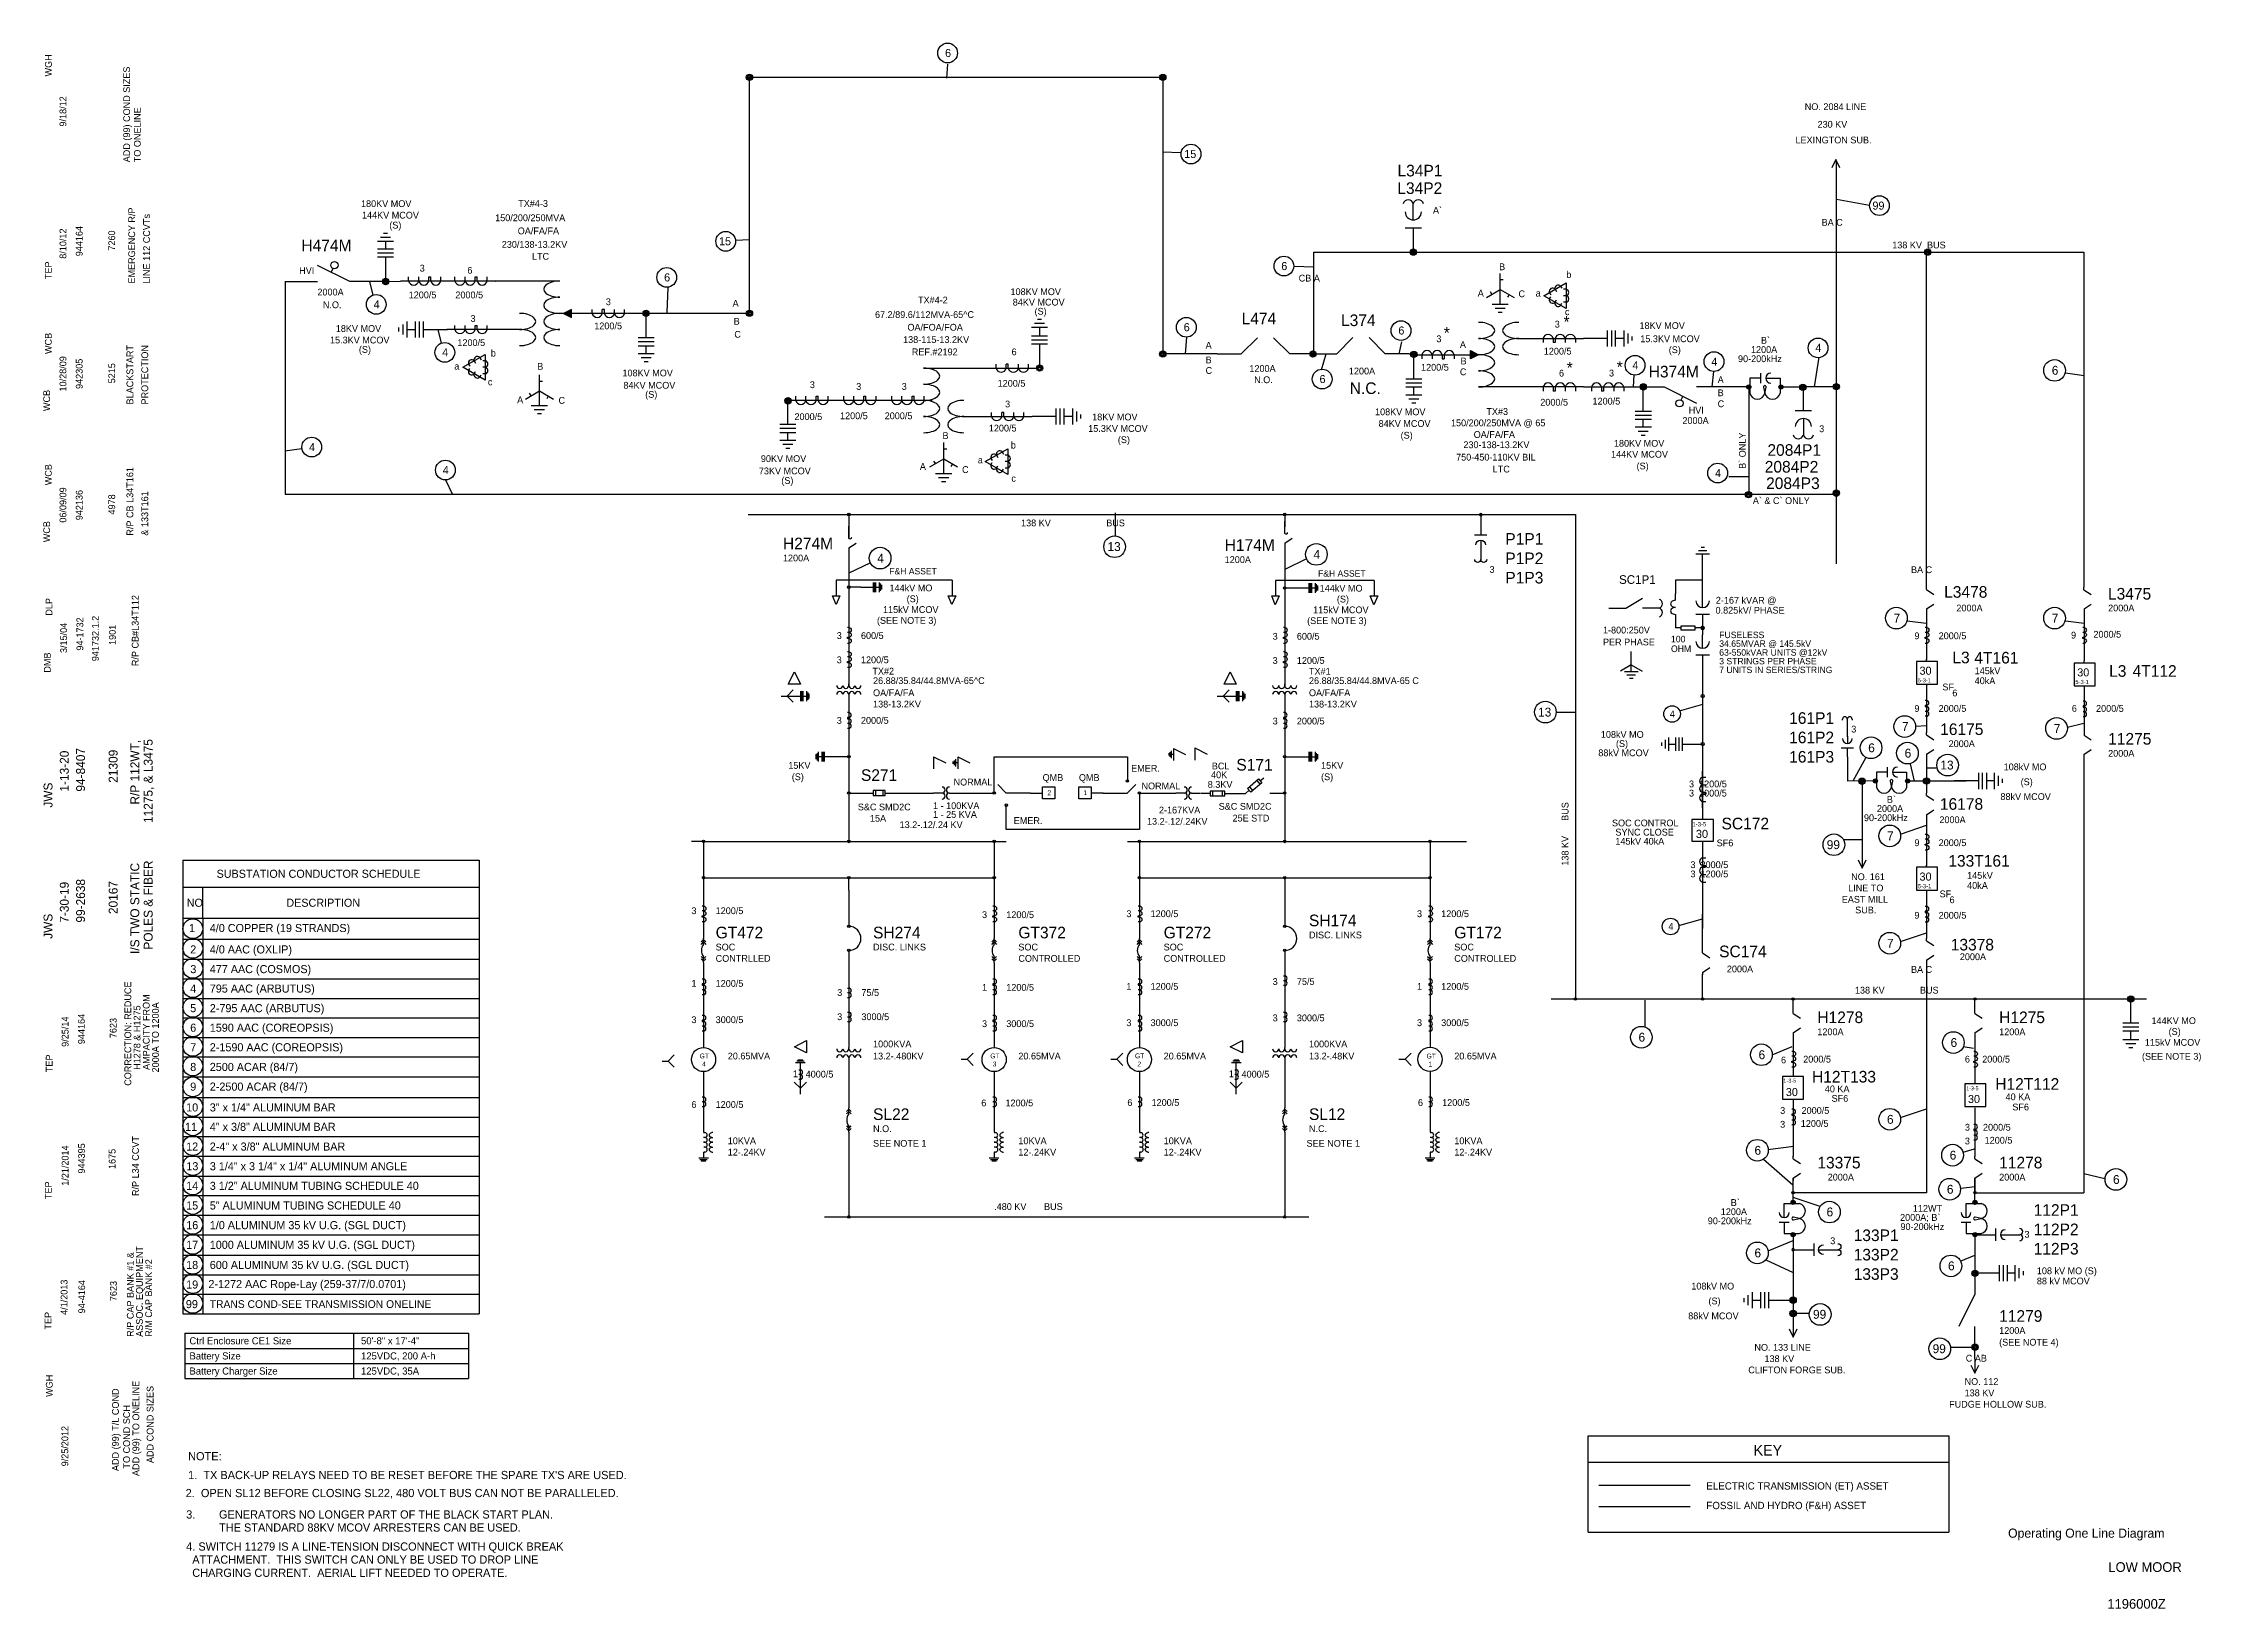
# Model space of a CAD drawing. Extents: x 500.5 to 522.7, y 525.3 to 541.5.
import ezdxf

# ---------------------------------------------------------------- set-up
doc = ezdxf.new("R2010")
doc.units = 0
doc.layers.add('Level 1', color=7, linetype='Continuous')

msp = doc.modelspace()

# ---------------------------------------------------------------- texts
at = {"layer": 'Level 1'}
for s, height, rotation, p in [('WGH', 0.07, 90, (500.54, 541.129)), ('ADD (99) COND SIZES', 0.07, 90, (501.348, 540.243)), ('9/18/12', 0.07, 90, (500.69, 540.612)), ('TO ONELINE', 0.07, 90, (501.458, 540.243)), ('EMERGENCY R/P ', 0.07, 90, (501.4, 538.991)), ('LINE 112 CCVTs', 0.07, 90, (501.553, 538.991)), ('8/10/12', 0.07, 90, (500.69, 539.247)), ('944164', 0.07, 90, (500.858, 539.273)), ('7260', 0.07, 90, (501.194, 539.331)), ('TEP', 0.07, 90, (500.54, 539.037)), ('WCB', 0.07, 90, (500.539, 538.264)), ('B`', 0.07, 360, (518.184, 538.37)), ('10/28/09', 0.07, 90, (500.69, 537.877)), ('942305', 0.07, 90, (500.858, 537.903)), ('5215', 0.07, 90, (501.194, 537.961)), ('BLACKSTART', 0.07, 90, (501.381, 537.743)), ('PROTECTION', 0.07, 90, (501.535, 537.743)), ('90-200kHz', 0.07, 360, (517.947, 538.18)), ('1200A', 0.07, 360, (518.081, 538.275)), ('WCB', 0.07, 90, (500.522, 537.675)), ('B` ONLY', 0.07, 90, (518.027, 537.078)), ('WCB', 0.07, 90, (500.539, 536.909)), ('R/P CB L34T161', 0.07, 90, (501.381, 536.389)), ('06/09/09', 0.07, 90, (500.69, 536.523)), ('942136', 0.07, 90, (500.858, 536.548)), ('4978', 0.07, 90, (501.194, 536.607)), ('& 133T161', 0.07, 90, (501.535, 536.389)), ('WCB', 0.07, 90, (500.522, 536.321)), ('F&H ASSET', 0.066, 360, (509.186, 535.989)), ('F&H ASSET', 0.066, 360, (513.612, 535.966)), ('DLP', 0.07, 90, (500.546, 535.563)), ('R/P CB#L34T112', 0.07, 90, (501.436, 535.042)), ('2-167 kVAR @', 0.07, 360, (517.718, 535.687)), ('3/15/04', 0.07, 90, (500.697, 535.177)), ('94-1732', 0.07, 90, (500.865, 535.202)), ('941732.1.2', 0.07, 90, (501.025, 535.093)), ('0.825kV/ PHASE', 0.07, 360, (517.715, 535.584)), ('1901', 0.07, 90, (501.201, 535.261)), ('1-800:250V', 0.07, 360, (516.553, 535.379)), ('PER PHASE', 0.07, 360, (516.553, 535.256)), ('OHM', 0.067, 360, (517.255, 535.188)), ('100', 0.067, 360, (517.255, 535.288)), ('34.65MVAR @ 145.5kV', 0.06667, 360, (517.753, 535.241)), ('FUSELESS', 0.0667, 360, (517.753, 535.331)), ('DMB', 0.07, 90, (500.529, 534.975)), ('3 STRINGS PER PHASE', 0.06667, 360, (517.753, 535.06)), ('63-550kVAR UNITS @12kV', 0.06667, 360, (517.753, 535.15)), ('7 UNITS IN SERIES/STRING', 0.06667, 360, (517.753, 534.97)), (' 108kV MO', 0.07, 360, (516.505, 534.302)), ('1-13-20', 0.0917, 90, (500.715, 533.747)), ('94-8407', 0.0917, 90, (500.883, 533.747)), ('21309', 0.0917, 90, (501.219, 533.838)), ('R/P 112WT,', 0.0917, 90, (501.443, 533.613)), ('11275, & L3475', 0.09167, 90, (501.581, 533.423)), ('88kV MCOV', 0.07, 360, (516.505, 534.112)), ('       (S)', 0.07, 360, (516.505, 534.207)), ('JWS', 0.0917, 90, (500.547, 533.581)), ('138 KV      BUS', 0.07, 90, (516.197, 532.982)), ('SOC CONTROL', 0.07, 360, (516.646, 533.388)), ('SYNC CLOSE', 0.07, 360, (516.681, 533.293)), ('145kV 40kA', 0.07, 360, (516.681, 533.199)), ('POLES & FIBER', 0.09167, 90, (501.581, 532.116)), ('7-30-19', 0.0917, 90, (500.715, 532.393)), ('99-2638', 0.0917, 90, (500.883, 532.395)), ('20167', 0.0917, 90, (501.219, 532.483)), ('I/S TWO STATIC', 0.09167, 90, (501.443, 532.071)), ('JWS', 0.0917, 90, (500.547, 532.227)), ('CORRECTION: REDUCE', 0.07, 90, (501.36, 530.71)), ('H1278 & H1275', 0.07, 90, (501.455, 530.874)), ('AMPACITY FROM', 0.07, 90, (501.55, 530.874)), ('2000A TO 1200A', 0.07, 90, (501.645, 530.848)), ('9/25/14', 0.07, 90, (500.713, 531.112)), ('944164', 0.07, 90, (500.881, 531.14)), ('7623', 0.07, 90, (501.209, 531.202)), ('TEP', 0.07, 90, (500.548, 530.851)), ('R/P L34 CCVT', 0.07, 90, (501.439, 529.572)), ('1/21/2014', 0.07, 90, (500.713, 529.678)), ('944395', 0.07, 90, (500.882, 529.804)), ('1675', 0.07, 90, (501.198, 529.851)), ('TEP', 0.07, 90, (500.539, 529.541)), ('B`', 0.07, 360, (517.872, 529.47)), ('90-200kHz', 0.07, 360, (517.635, 529.281)), ('1200A', 0.07, 360, (517.769, 529.375)), ('ASSOC. EQUIPMENT', 0.07, 90, (501.48, 528.119)), ('R/P CAP BANK #1 &', 0.07, 90, (501.385, 528.119)), ('R/M CAP BANK #2', 0.07, 90, (501.575, 528.119)), ('4/1/2013', 0.07, 90, (500.702, 528.345)), ('94-4164', 0.07, 90, (500.884, 528.361)), ('7623', 0.07, 90, (501.211, 528.487)), ('TEP', 0.07, 90, (500.536, 528.194)), ('WGH', 0.07, 90, (500.549, 527.499)), ('ADD (99) T/L COND ', 0.07, 90, (501.232, 526.733)), ('ADD (99) TO ONELINE', 0.07, 90, (501.443, 526.682)), ('ADD COND SIZES', 0.07, 90, (501.59, 526.816)), ('TO COND SCH', 0.07, 90, (501.347, 526.759)), ('9/25/2012', 0.07, 90, (500.71, 526.782))]:
    msp.add_text(s, height=height, rotation=rotation, dxfattribs=at).set_placement(p)
for s, height, p in [('6', 0.0833, (509.761, 541.329)), ('NO. 2084 LINE', 0.07, (518.636, 540.782)), ('230 KV', 0.07, (518.768, 540.6)), ('15', 0.0833, (512.231, 540.287)), ('LEXINGTON SUB.', 0.07, (518.54, 540.438)), ('L34P1', 0.12, (514.432, 540.097)), ('L34P2', 0.12, (514.43, 539.916)), ('180KV MOV', 0.07, (503.732, 539.781)), ('144KV MCOV', 0.07, (503.742, 539.662)), ('150/200/250MVA', 0.07, (505.117, 539.635)), ('TX#4-3', 0.07, (505.355, 539.783)), ('A`', 0.07, (514.798, 539.712)), ('99', 0.0833, (519.335, 539.754)), ('(S)', 0.07, (504.024, 539.559)), ('OA/FA/FA', 0.07, (505.35, 539.5)), ('BA C', 0.07, (518.81, 539.588)), ('H474M', 0.12, (503.117, 539.325)), ('230/138-13.2KV', 0.07, (505.185, 539.36)), ('LTC', 0.07, (505.497, 539.237)), ('15', 0.0833, (507.428, 539.386)), ('138 KV  BUS', 0.07, (519.539, 539.354)), ('HVI', 0.07, (503.094, 539.09)), ('3', 0.07, (504.338, 539.115)), ('6', 0.07, (504.83, 539.093)), ('6', 0.0833, (506.861, 539.013)), ('6', 0.0833, (513.232, 539.13)), ('CB A', 0.07, (513.412, 539.012)), ('B', 0.07, (515.481, 539.129)), ('b', 0.07, (516.175, 539.049)), ('2000A', 0.07, (503.282, 538.868)), ('4', 0.0833, (503.862, 538.734)), ('1200/5', 0.07, (504.224, 538.839)), ('2000/5', 0.07, (504.706, 538.839)), ('3', 0.07, (506.259, 538.768)), ('A', 0.07, (507.568, 538.752)), ('TX#4-2', 0.07, (509.482, 538.786)), ('108KV MOV', 0.07, (510.437, 538.872)), ('84KV MCOV', 0.07, (510.46, 538.764)), ('A', 0.07, (515.26, 538.857)), ('C', 0.07, (515.681, 538.85)), ('a', 0.07, (515.858, 538.857)), ('N.O.', 0.07, (503.338, 538.737)), ('3', 0.07, (504.863, 538.595)), ('1200/5', 0.07, (506.14, 538.519)), ('B', 0.07, (507.579, 538.567)), ('67.2/89.6/112MVA-65^C', 0.07, (509.038, 538.636)), ('(S)', 0.07, (510.685, 538.67)), ('L474', 0.12, (512.823, 538.571)), ('L374', 0.12, (513.849, 538.552)), ('3', 0.07, (516.055, 538.537)), ('*', 0.12, (516.146, 538.536)), ('c', 0.07, (516.16, 538.665)), ('18KV MOV', 0.07, (516.93, 538.522)), ('15.3KV MCOV', 0.07, (503.412, 538.373)), ('18KV MOV', 0.07, (503.472, 538.492)), ('1200/5', 0.07, (504.727, 538.346)), ('C', 0.07, (507.586, 538.432)), ('138-115-13.2KV', 0.07, (509.328, 538.378)), ('OA/FOA/FOA', 0.07, (509.373, 538.505)), ('6', 0.0833, (512.225, 538.499)), ('A', 0.07, (512.451, 538.319)), ('6', 0.0833, (514.441, 538.465)), ('3', 0.07, (514.833, 538.386)), ('*', 0.12, (514.91, 538.422)), ('A', 0.07, (515.076, 538.326)), ('15.3KV MCOV', 0.07, (516.938, 538.386)), ('4', 0.0833, (518.745, 538.286)), ('(S)', 0.07, (503.71, 538.276)), ('4', 0.0833, (504.57, 538.24)), ('a', 0.07, (504.695, 538.103)), ('b', 0.07, (505.072, 538.238)), ('B', 0.07, (505.551, 538.101)), ('REF.#2192', 0.07, (509.418, 538.251)), ('6', 0.07, (510.448, 538.251)), ('B', 0.07, (512.451, 538.168)), ('1200A', 0.07, (512.903, 538.079)), ('1200/5', 0.07, (514.675, 538.092)), ('B', 0.07, (515.083, 538.156)), ('1200/5', 0.07, (515.942, 538.258)), ('*', 0.12, (516.179, 538.062)), ('*', 0.12, (516.695, 538.07)), ('4', 0.0833, (516.857, 538.106)), ('H374M', 0.12, (517.025, 538.022)), ('(S)', 0.07, (517.232, 538.273)), ('4', 0.0833, (517.672, 538.143)), ('c', 0.07, (505.042, 537.94)), ('108KV MOV', 0.07, (506.431, 538.033)), ('84KV MCOV', 0.07, (506.441, 537.906)), ('3', 0.07, (508.365, 537.912)), ('3', 0.07, (508.844, 537.894)), ('3', 0.07, (509.314, 537.894)), ('1200/5', 0.07, (510.304, 537.926)), ('C', 0.07, (512.451, 538.059)), ('N.O.', 0.07, (512.952, 537.963)), ('6', 0.0833, (513.627, 537.964)), ('1200A', 0.07, (513.93, 538.053)), ('N.C.', 0.12, (513.939, 537.851)), ('C', 0.07, (515.076, 538.045)), ('6', 0.07, (516.099, 538.031)), ('3', 0.07, (516.615, 538.032)), ('A', 0.07, (517.737, 537.964)), ('6', 0.0917, (521.186, 538.05)), ('A', 0.07, (505.344, 537.756)), ('C', 0.07, (505.771, 537.75)), ('(S)', 0.07, (506.666, 537.812)), ('3', 0.07, (510.381, 537.713)), ('108KV MOV', 0.07, (514.2, 537.632)), ('TX#3', 0.07, (515.349, 537.635)), ('2000/5', 0.07, (515.906, 537.731)), ('1200/5', 0.07, (516.445, 537.742)), ('HVI', 0.07, (517.438, 537.649)), ('C', 0.07, (517.737, 537.715)), ('B', 0.07, (517.737, 537.828)), ('2000/5', 0.07, (508.207, 537.582)), ('1200/5', 0.07, (508.677, 537.591)), ('2000/5', 0.07, (509.138, 537.591)), ('1200/5', 0.07, (510.213, 537.464)), ('15.3KV MCOV', 0.07, (511.239, 537.46)), ('18KV MOV', 0.07, (511.28, 537.579)), ('84KV MCOV', 0.07, (514.237, 537.511)), ('150/200/250MVA @ 65', 0.07, (514.984, 537.518)), ('2000A', 0.07, (517.373, 537.542)), ('3', 0.07, (518.785, 537.457)), ('4', 0.0833, (503.196, 537.261)), ('B', 0.07, (509.735, 537.387)), ('b', 0.07, (510.44, 537.288)), ('(S)', 0.07, (511.545, 537.344)), ('(S)', 0.07, (514.464, 537.39)), ('230-138-13.2KV', 0.07, (515.112, 537.292)), ('OA/FA/FA', 0.07, (515.218, 537.398)), ('144KV MCOV', 0.07, (516.636, 537.194)), ('180KV MOV', 0.07, (516.666, 537.307)), ('2084P1', 0.12, (518.251, 537.213)), ('4', 0.0833, (504.576, 537.025)), ('73KV MCOV', 0.07, (507.839, 537.022)), ('90KV MOV', 0.07, (507.86, 537.149)), ('A', 0.07, (509.501, 537.068)), ('C', 0.07, (509.937, 537.036)), ('a', 0.07, (510.099, 537.135)), ('750-450-110KV BIL', 0.07, (515.037, 537.164)), ('LTC', 0.07, (515.415, 537.041)), ('(S)', 0.07, (516.9, 537.073)), ('4', 0.0833, (517.71, 536.993)), ('2084P2', 0.12, (518.223, 537.04)), ('(S)', 0.07, (508.071, 536.923)), ('c', 0.07, (510.446, 536.945)), ('2084P3', 0.12, (518.237, 536.87)), ('A` & C` ONLY', 0.07, (518.1, 536.715)), ('H274M', 0.12, (508.088, 536.248)), ('138 KV                      BUS', 0.07, (510.546, 536.485)), ('P1P1', 0.12, (515.545, 536.295)), ('1200A', 0.07, (508.088, 536.123)), ('4', 0.0917, (509.062, 536.111)), ('13', 0.0917, (511.438, 536.23)), ('1200A', 0.07, (512.648, 536.107)), ('H174M', 0.12, (512.648, 536.232)), ('4', 0.0917, (513.565, 536.15)), ('P1P2', 0.12, (515.545, 536.095)), ('3', 0.07, (515.382, 536.005)), ('P1P3', 0.12, (515.545, 535.895)), ('SC1P1', 0.0893, (516.719, 535.891)), ('BA C', 0.07, (519.733, 536.002)), ('144kV MO', 0.07, (509.188, 535.814)), ('(S)', 0.07, (509.365, 535.702)), ('144kV MO', 0.07, (513.629, 535.811)), ('(S)', 0.07, (513.806, 535.699)), ('L3478', 0.12, (520.075, 535.748)), ('L3475', 0.12, (521.766, 535.729)), ('(SEE NOTE 3)', 0.07, (509.058, 535.479)), ('115kV MCOV', 0.07, (509.121, 535.591)), ('(SEE NOTE 3)', 0.07, (513.499, 535.476)), ('115kV MCOV', 0.07, (513.561, 535.588)), ('7', 0.0917, (519.553, 535.492)), ('2000A', 0.07, (520.201, 535.607)), ('7', 0.0917, (521.186, 535.492)), ('2000A', 0.07, (521.768, 535.607)), ('3', 0.07, (508.643, 535.322)), ('600/5', 0.07, (508.893, 535.322)), ('3', 0.07, (513.143, 535.315)), ('600/5', 0.07, (513.393, 535.315)), ('9', 0.07, (519.768, 535.32)), ('2000/5', 0.07, (520.018, 535.32)), ('9', 0.07, (521.385, 535.327)), ('2000/5', 0.07, (521.616, 535.336)), ('3', 0.07, (508.643, 535.072)), ('1200/5', 0.07, (508.893, 535.072)), ('TX#2', 0.07, (509.011, 534.955)), ('3', 0.07, (513.143, 535.065)), ('1200/5', 0.07, (513.393, 535.065)), ('30', 0.0833, (519.821, 534.953)), ('L3', 0.12, (520.16, 535.071)), ('4T161', 0.12, (520.387, 535.069)), ('145kV', 0.07, (520.39, 534.959)), ('L3', 0.12, (521.778, 534.932)), ('4T112', 0.12, (522.02, 534.932)), ('26.88/35.84/44.8MVA-65^ C', 0.07, (509.018, 534.857)), ('OA/FA/FA', 0.07, (509.018, 534.732)), ('TX#1', 0.07, (513.518, 534.954)), ('26.88/35.84/44.8MVA-65 C', 0.07, (513.518, 534.857)), ('OA/FA/FA', 0.07, (513.518, 534.732)), ('5-3-1', 0.0419, (519.803, 534.875)), ('SF', 0.07, (520.057, 534.792)), ('40kA', 0.07, (520.39, 534.856)), ('5-3-1', 0.0431, (521.43, 534.857)), ('30', 0.0833, (521.449, 534.936)), ('138-13.2KV', 0.07, (509.018, 534.615)), ('138-13.2KV', 0.07, (513.518, 534.615)), ('13', 0.0917, (515.883, 534.522)), ('4', 0.07, (517.243, 534.513)), ('9', 0.07, (519.768, 534.57)), ('2000/5', 0.07, (520.018, 534.57)), ('6', 0.07, (520.159, 534.73)), ('6', 0.07, (521.393, 534.57)), ('2000/5', 0.07, (521.643, 534.57)), ('3', 0.07, (508.643, 534.447)), ('2000/5', 0.07, (508.893, 534.447)), ('3', 0.07, (513.143, 534.44)), ('2000/5', 0.07, (513.393, 534.44)), ('161P1', 0.12, (518.475, 534.446)), ('161P2', 0.12, (518.475, 534.246)), ('3', 0.07, (519.116, 534.357)), ('7', 0.0917, (519.639, 534.373)), ('16175', 0.12, (520.034, 534.331)), ('7', 0.0917, (521.207, 534.353)), ('161P3', 0.12, (518.475, 534.046)), ('6', 0.0917, (519.291, 534.153)), ('6', 0.0917, (519.667, 534.098)), ('2000A', 0.07, (520.121, 534.206)), ('2000A', 0.07, (521.768, 534.107)), ('11275', 0.12, (521.768, 534.232)), ('15KV', 0.07, (508.143, 533.982)), ('(S)', 0.07, (508.179, 533.865)), ('S271', 0.12, (508.893, 533.857)), ('QMB', 0.07, (510.768, 533.857)), ('QMB', 0.07, (511.143, 533.857)), ('EMER.', 0.07, (511.682, 533.953)), ('40K', 0.07, (512.507, 533.885)), ('BCL', 0.07, (512.515, 533.976)), ('S171', 0.12, (512.768, 533.964)), ('(S)', 0.07, (513.643, 533.865)), ('15KV', 0.07, (513.643, 533.982)), ('13', 0.0917, (520.036, 533.975)), ('108kV MO', 0.07, (520.689, 533.967)), ('NORMAL', 0.07, (509.849, 533.81)), ('2', 0.05, (510.818, 533.71)), ('1', 0.05, (511.19, 533.711)), ('NORMAL', 0.07, (511.789, 533.77)), ('8.3KV', 0.07, (512.473, 533.786)), ('3  1200/5', 0.07, (517.441, 533.791)), ('3  2000/5', 0.07, (517.441, 533.696)), ('B`', 0.07, (519.484, 533.631)), ('88kV MCOV', 0.07, (520.656, 533.66)), ('(S)', 0.07, (520.865, 533.813)), ('S&C SMD2C', 0.07, (508.861, 533.553)), ('15A', 0.07, (508.986, 533.436)), ('1 - 100KVA', 0.07, (509.637, 533.566)), ('1 - 25 KVA', 0.07, (509.637, 533.476)), ('EMER.', 0.07, (510.47, 533.413)), ('13.2-.12/.24KV', 0.07, (511.846, 533.405)), ('2-167KVA', 0.07, (511.969, 533.521)), ('S&C SMD2C', 0.07, (512.586, 533.56)), ('25E STD', 0.07, (512.729, 533.438)), ('SC172', 0.12, (517.777, 533.357)), ('90-200kHz', 0.07, (519.247, 533.442)), ('2000A', 0.07, (519.381, 533.537)), ('2000A', 0.07, (520.026, 533.421)), ('16178', 0.12, (520.031, 533.559)), ('13.2-.12/.24 KV', 0.07, (509.292, 533.37)), ('1-3-5', 0.0438, (517.477, 533.388)), ('30', 0.0846, (517.512, 533.268)), ('SF6', 0.07, (517.727, 533.182)), ('99', 0.0917, (518.863, 533.153)), ('7', 0.0917, (519.485, 533.244)), ('9', 0.07, (519.768, 533.184)), ('2000/5', 0.07, (520.018, 533.184)), ('3  2000/5', 0.07, (517.456, 532.957)), ('133T161', 0.12, (520.118, 532.972)), ('SUBSTATION CONDUCTOR SCHEDULE', 0.08333, (502.241, 532.857)), ('3  1200/5', 0.07, (517.456, 532.862)), ('NO. 161', 0.07, (519.115, 532.833)), ('30', 0.0833, (519.821, 532.828)), ('40kA', 0.07, (520.312, 532.743)), ('145kV', 0.07, (520.312, 532.847)), ('NO', 0.0833, (501.933, 532.558)), ('DESCRIPTION', 0.08333, (502.961, 532.558)), ('EAST MILL', 0.07, (519.018, 532.6)), ('LINE TO', 0.07, (519.084, 532.717)), ('5-3-1', 0.0434, (519.803, 532.749)), ('SF', 0.07, (520.028, 532.656)), ('6', 0.07, (520.131, 532.595)), ('1', 0.0833, (501.957, 532.297)), ('4/0 COPPER (19 STRANDS)', 0.08333, (502.171, 532.297)), ('3', 0.07, (507.143, 532.482)), ('1200/5', 0.07, (507.393, 532.482)), ('GT472', 0.12, (507.393, 532.232)), ('SH274', 0.12, (509.018, 532.232)), ('3', 0.07, (510.143, 532.441)), ('1200/5', 0.07, (510.393, 532.441)), ('GT372', 0.12, (510.518, 532.232)), ('3', 0.07, (511.633, 532.451)), ('1200/5', 0.07, (511.883, 532.451)), ('GT272', 0.12, (512.018, 532.232)), ('SH174', 0.12, (513.518, 532.357)), ('3', 0.07, (514.633, 532.451)), ('1200/5', 0.07, (514.883, 532.451)), ('GT172', 0.12, (515.018, 532.232)), ('4', 0.07, (517.228, 532.319)), ('SUB.', 0.07, (519.157, 532.49)), ('9', 0.07, (519.768, 532.435)), ('2000/5', 0.07, (520.018, 532.435)), ('2', 0.0833, (501.969, 532.076)), ('4/0 AAC (OXLIP)', 0.08333, (502.171, 532.076)), ('SOC', 0.07, (507.393, 532.107)), ('DISC. LINKS', 0.07, (509.018, 532.107)), ('SOC', 0.07, (510.518, 532.107)), ('SOC', 0.07, (512.018, 532.107)), ('DISC. LINKS', 0.07, (513.518, 532.232)), ('SOC', 0.07, (515.018, 532.107)), ('SC174', 0.12, (517.752, 532.037)), ('7', 0.0917, (519.485, 532.135)), ('13378', 0.12, (520.143, 532.107)), ('3', 0.0833, (501.97, 531.873)), ('477 AAC (COSMOS)', 0.08333, (502.171, 531.873)), ('CONTRLLED', 0.07, (507.393, 531.99)), ('CONTROLLED', 0.07, (510.518, 531.99)), ('CONTROLLED', 0.07, (512.018, 531.99)), ('CONTROLLED', 0.07, (515.018, 531.99)), ('2000A', 0.07, (517.832, 531.881)), ('BA C', 0.07, (519.733, 531.876)), ('2000A', 0.07, (520.237, 532.007)), ('4', 0.0833, (501.969, 531.672)), ('795 AAC (ARBUTUS)', 0.08333, (502.171, 531.672)), ('1', 0.07, (507.143, 531.732)), ('1200/5', 0.07, (507.393, 531.732)), ('3', 0.07, (508.648, 531.638)), ('75/5', 0.07, (508.898, 531.638)), ('1', 0.07, (510.143, 531.691)), ('1200/5', 0.07, (510.393, 531.691)), ('1', 0.07, (511.633, 531.701)), ('1200/5', 0.07, (511.883, 531.701)), ('3', 0.07, (513.143, 531.751)), ('75/5', 0.07, (513.393, 531.751)), ('1', 0.07, (514.633, 531.701)), ('1200/5', 0.07, (514.883, 531.701)), ('138 KV              BUS', 0.07, (519.154, 531.662)), ('5', 0.0833, (501.969, 531.47)), ('2-795 AAC (ARBUTUS)', 0.08333, (502.171, 531.47)), ('3000/5', 0.07, (508.898, 531.388)), ('H1278', 0.12, (518.766, 531.357)), ('H1275', 0.12, (520.643, 531.357)), ('6', 0.0833, (501.969, 531.268)), ('1590 AAC (COREOPSIS)', 0.08333, (502.171, 531.268)), ('3', 0.07, (507.143, 531.357)), ('3000/5', 0.07, (507.393, 531.357)), ('3', 0.07, (508.648, 531.388)), ('3', 0.07, (510.143, 531.316)), ('3000/5', 0.07, (510.393, 531.316)), ('3', 0.07, (511.633, 531.326)), ('3000/5', 0.07, (511.883, 531.326)), ('3', 0.07, (513.143, 531.376)), ('3000/5', 0.07, (513.393, 531.376)), ('3', 0.07, (514.633, 531.326)), ('3000/5', 0.07, (514.883, 531.326)), ('6', 0.0917, (516.92, 531.166)), ('1200A', 0.07, (518.766, 531.232)), ('1200A', 0.07, (520.643, 531.232)), ('144KV MO', 0.07, (522.216, 531.347)), ('(S)', 0.07, (522.392, 531.235)), ('7', 0.0833, (501.969, 531.066)), ('2-1590 AAC (COREOPSIS)', 0.08333, (502.171, 531.066)), ('GT', 0.05, (507.228, 530.993)), ('20.65MVA', 0.07, (507.518, 530.982)), ('1000KVA', 0.07, (509.018, 531.107)), ('13.2-.480KV', 0.07, (509.018, 530.982)), ('GT', 0.05, (510.228, 530.993)), ('20.65MVA', 0.07, (510.518, 530.982)), ('GT', 0.05, (511.722, 530.994)), ('20.65MVA', 0.07, (512.018, 530.982)), ('1000KVA', 0.07, (513.518, 531.107)), ('13.2-.48KV', 0.07, (513.518, 530.982)), ('GT', 0.05, (514.732, 530.992)), ('20.65MVA', 0.07, (515.018, 530.982)), ('6', 0.0917, (518.159, 530.985)), ('2000/5', 0.07, (518.62, 530.95)), ('6', 0.0917, (520.141, 531.111)), ('6', 0.07, (520.289, 530.95)), ('2000/5', 0.07, (520.468, 530.95)), ('(SEE NOTE 3)', 0.07, (522.117, 530.979)), ('115kV MCOV', 0.07, (522.147, 531.123)), ('8', 0.0833, (501.969, 530.863)), ('2500 ACAR (84/7)', 0.08333, (502.171, 530.863)), ('4', 0.05, (507.253, 530.91)), ('1', 0.07, (508.191, 530.799)), ('4000/5', 0.07, (508.322, 530.795)), ('3', 0.05, (510.253, 530.91)), ('2', 0.05, (511.747, 530.91)), ('1', 0.07, (512.691, 530.799)), ('4000/5', 0.07, (512.822, 530.795)), ('1', 0.05, (514.752, 530.909)), ('6', 0.07, (518.391, 530.941)), ('H12T133', 0.12, (518.711, 530.744)), ('9', 0.0833, (501.969, 530.66)), ('2-2500 ACAR (84/7)', 0.08333, (502.171, 530.66)), ('1200/5', 0.07, (510.385, 530.498)), ('6', 0.07, (511.643, 530.502)), ('1200/5', 0.07, (511.893, 530.502)), ('6', 0.07, (514.643, 530.502)), ('1200/5', 0.07, (514.893, 530.502)), ('1-3-5', 0.0417, (518.414, 530.742)), ('30', 0.0833, (518.441, 530.604)), ('40 KA', 0.07, (518.843, 530.643)), ('SF6', 0.07, (518.913, 530.545)), ('1-3-5', 0.0392, (520.304, 530.664)), ('30', 0.0833, (520.321, 530.532)), ('H12T112', 0.12, (520.603, 530.669)), ('40 KA', 0.07, (520.709, 530.561)), ('10', 0.0833, (501.927, 530.445)), ('3" x 1/4" ALUMINUM BAR', 0.08333, (502.171, 530.445)), ('6', 0.07, (507.143, 530.482)), ('1200/5', 0.07, (507.393, 530.482)), ('SL22', 0.12, (509.018, 530.357)), ('6', 0.07, (510.135, 530.498)), ('SL12', 0.12, (513.518, 530.357)), ('3', 0.07, (518.382, 530.42)), ('3', 0.07, (518.382, 530.278)), ('1200/5', 0.07, (518.595, 530.286)), ('2000/5', 0.07, (518.603, 530.42)), ('6', 0.0917, (519.485, 530.318)), ('SF6', 0.07, (520.779, 530.456)), ('11', 0.0833, (501.916, 530.245)), ('12', 0.0833, (501.927, 530.041)), ('4" x 3/8" ALUMINUM BAR', 0.08333, (502.171, 530.245)), ('2-4" x 3/8" ALUMINUM BAR', 0.08333, (502.171, 530.041)), ('10KVA', 0.07, (507.518, 530.107)), ('SEE NOTE 1', 0.07, (509.018, 530.081)), ('N.O.', 0.07, (509.018, 530.232)), ('10KVA', 0.07, (510.518, 530.107)), ('10KVA', 0.07, (512.018, 530.107)), ('SEE NOTE 1', 0.07, (513.493, 530.081)), ('N.C.', 0.07, (513.518, 530.232)), ('10KVA', 0.07, (515.018, 530.107)), ('3', 0.07, (520.289, 530.247)), ('3', 0.07, (520.289, 530.105)), ('2000/5', 0.07, (520.476, 530.247)), ('1200/5', 0.07, (520.493, 530.113)), ('13', 0.0833, (501.929, 529.838)), ('3 1/4" x 3 1/4" x 1/4" ALUMINUM ANGLE', 0.08333, (502.171, 529.838)), ('12-.24KV', 0.07, (507.518, 529.99)), ('12-.24KV', 0.07, (510.518, 529.99)), ('12-.24KV', 0.07, (512.018, 529.99)), ('12-.24KV', 0.07, (515.018, 529.99)), ('6', 0.0917, (518.117, 529.998)), ('13375', 0.12, (518.766, 529.857)), ('6', 0.0917, (520.132, 529.948)), ('11278', 0.12, (520.643, 529.857)), ('14', 0.0833, (501.927, 529.636)), ('3 1/2" ALUMINUM TUBING SCHEDULE 40', 0.08333, (502.171, 529.636)), ('2000A', 0.07, (518.873, 529.732)), ('6', 0.0917, (520.103, 529.596)), ('2000A', 0.07, (520.643, 529.732)), ('6', 0.0917, (521.818, 529.697)), ('15', 0.0833, (501.927, 529.433)), ('5" ALUMINUM TUBING SCHEDULE 40', 0.08333, (502.171, 529.433)), ('.480 KV       BUS', 0.07, (510.268, 529.428)), ('112WT', 0.07, (519.752, 529.41)), ('112P1', 0.12, (520.999, 529.368)), ('16', 0.0833, (501.928, 529.23)), ('1/0 ALUMINUM 35 kV U.G. (SGL DUCT)', 0.08333, (502.171, 529.23)), ('6', 0.0917, (518.861, 529.362)), ('2000A; B`', 0.07, (519.62, 529.316)), ('90-200kHz', 0.07, (519.624, 529.221)), ('112P2', 0.12, (520.999, 529.168)), ('17', 0.0833, (501.927, 529.027)), ('1000 ALUMINUM 35 kV U.G. (SGL DUCT)', 0.08333, (502.171, 529.027)), ('6', 0.0917, (518.117, 528.939)), ('3', 0.07, (518.899, 529.075)), ('133P1', 0.12, (519.141, 529.107)), ('133P2', 0.12, (519.141, 528.907)), ('3', 0.07, (520.904, 529.142)), ('112P3', 0.12, (520.999, 528.968)), ('18', 0.0833, (501.927, 528.819)), ('600 ALUMINUM 35 kV U.G. (SGL DUCT)', 0.08333, (502.171, 528.819)), ('133P3', 0.12, (519.141, 528.707)), ('6', 0.0917, (520.115, 528.805)), ('108 kV MO (S)', 0.07, (521.032, 528.765)), ('19', 0.0833, (501.927, 528.617)), ('2-1272 AAC Rope-Lay (259-37/7/0.0701)', 0.08333, (502.157, 528.622)), ('108kV MO', 0.07, (517.465, 528.607)), ('88 kV MCOV', 0.07, (521.032, 528.66)), ('99', 0.0833, (501.924, 528.415)), ('TRANS COND-SEE TRANSMISSION ONELINE', 0.07951, (502.171, 528.417)), ('88kV MCOV', 0.07, (517.433, 528.3)), ('(S)', 0.07, (517.642, 528.454)), ('99', 0.0917, (518.721, 528.305)), ('11279', 0.12, (520.643, 528.274)), ('1200A', 0.07, (520.643, 528.149)), ('Ctrl Enclosure CE1 Size', 0.07333, (501.961, 528.041)), ('Battery Size', 0.07333, (501.961, 527.885)), ('50\'-8" x 17\'-4"', 0.07333, (503.732, 528.041)), ('125VDC, 200 A-h', 0.07333, (503.732, 527.885)), ('NO. 133 LINE', 0.07, (518.116, 527.975)), ('138 KV', 0.07, (518.22, 527.858)), ('99', 0.0917, (519.956, 527.95)), ('C AB', 0.07, (520.298, 527.863)), ('(SEE NOTE 4)', 0.07, (520.643, 528.028)), ('Battery Charger Size', 0.07333, (501.961, 527.729)), ('125VDC, 35A', 0.07333, (503.732, 527.729)), ('CLIFTON FORGE SUB.', 0.07, (518.053, 527.742)), ('NO. 112 ', 0.07, (520.286, 527.622)), ('FUDGE HOLLOW SUB.', 0.07, (520.126, 527.388)), ('138 KV', 0.07, (520.286, 527.505)), ('NOTE:', 0.0847, (501.947, 526.844)), ('KEY', 0.11, (518.108, 526.893)), ("1.  TX BACK-UP RELAYS NEED TO BE RESET BEFORE THE SPARE TX'S ARE USED.", 0.0847, (501.947, 526.65)), ('ELECTRIC TRANSMISSION (ET) ASSET', 0.07555, (517.62, 526.542)), ('2.  OPEN SL12 BEFORE CLOSING SL22, 480 VOLT BUS CAN NOT BE PARALLELED. ', 0.0847, (501.922, 526.464)), ('FOSSIL AND HYDRO (F&H) ASSET', 0.07555, (517.62, 526.34)), ('3.', 0.0847, (501.927, 526.243)), ('THE STANDARD 88KV MCOV ARRESTERS CAN BE USED.', 0.0847, (502.266, 526.108)), ('GENERATORS NO LONGER PART OF THE BLACK START PLAN.', 0.0847, (502.266, 526.243)), ('Operating One Line Diagram', 0.09442, (520.735, 526.045)), ('4. SWITCH 11279 IS A LINE-TENSION DISCONNECT WITH QUICK BREAK', 0.0847, (501.927, 525.912)), ('  ATTACHMENT.  THIS SWITCH CAN ONLY BE USED TO DROP LINE', 0.0847, (501.927, 525.777)), ('  CHARGING CURRENT.  AERIAL LIFT NEEDED TO OPERATE.', 0.0847, (501.927, 525.641)), ('LOW MOOR', 0.1, (521.77, 525.692)), ('1196000Z', 0.1, (521.76, 525.312))]:
    msp.add_text(s, height=height, dxfattribs=at).set_placement(p)

# ---------------------------------------------------------------- blocks, each defined once
blk = doc.blocks.new('EXCONN')
at = {"layer": 'Level 1'}
blk.add_circle((0, 0), 0.0125, dxfattribs=at)
blk = doc.blocks.new('SWITCH')
at = {"layer": 'Level 1'}
for p, q in [((0.025, 0), (0, 0)), ((0.025, 0), (0.075, 0.075)), ((0.125, 0), (0.25, 0))]:
    blk.add_line(p, q, dxfattribs=at)
blk.add_arc((0.129, 0.013), 0.0131, 61.3138, 252.9058, dxfattribs=at)
blk = doc.blocks.new('ARR')
at = {"layer": 'Level 1'}
for p, q in [((0, 0), (0.125, 0)), ((0.125, 0.05), (0.125, -0.05)), ((0.1375, 0.05), (0.1375, -0.05)), ((0.15, 0.05), (0.15, -0.05)), ((0.15, 0), (0.1875, 0)), ((0.1875, 0.05), (0.1875, -0.05)), ((0.2, 0.0375), (0.2, -0.0375)), ((0.2125, 0.025), (0.2125, -0.025))]:
    blk.add_line(p, q, dxfattribs=at)
blk = doc.blocks.new('CTRANS')
at = {"layer": 'Level 1'}
for p, q in [((-0.08, 0), (-0.08, -0.0125)), ((-0.03, 0), (-0.03, -0.0125)), ((-0.0175, -0.0125), (-0.0175, 0)), ((0.0325, 0), (0.0325, -0.0125)), ((0.0825, 0), (0.0825, -0.0125)), ((-0.03, -0.0125), (-0.0175, -0.0125))]:
    blk.add_line(p, q, dxfattribs=at)
for centre in [(-0.055, 0), (0.0075, 0), (0.0575, 0)]:
    blk.add_arc(centre, 0.025, 0, 180, dxfattribs=at)
blk = doc.blocks.new('TRAN13')
at = {"layer": 'Level 1'}
for p, q in [((0, 0.109), (0, 0.125)), ((0, 0.016), (0, 0))]:
    blk.add_line(p, q, dxfattribs=at)
for centre, start, end in [((-0.094, 0.11), 180, 0), ((-0.094, 0.016), 0, 180), ((-0.031, 0.11), 180, 0), ((-0.031, 0.016), 0, 180), ((0.031, 0.11), 180, 0), ((0.031, 0.016), 0, 180), ((0.094, 0.11), 180, 0), ((0.094, 0.016), 0, 180)]:
    blk.add_arc(centre, 0.0313, start, end, dxfattribs=at)
blk = doc.blocks.new('FUSE')
at = {"layer": 'Level 1'}
for p, q in [((-0.125, 0.025), (-0.125, -0.025)), ((0, 0.025), (-0.125, 0.025)), ((-0.1, 0.025), (-0.1, -0.025)), ((-0.025, 0.025), (-0.025, -0.025)), ((0, -0.025), (0, 0.025)), ((-0.125, -0.025), (0, -0.025))]:
    blk.add_line(p, q, dxfattribs=at)
blk = doc.blocks.new('PTRAN0')
at = {"layer": 'Level 1'}
for p, q in [((0, 0.163), (0, 0.25)), ((0, 0.087), (0, 0))]:
    blk.add_line(p, q, dxfattribs=at)
for centre, start, end in [((-0.031, 0.163), 180, 0), ((-0.031, 0.087), 0, 180), ((0.031, 0.163), 180, 0), ((0.031, 0.087), 0, 180)]:
    blk.add_arc(centre, 0.0313, start, end, dxfattribs=at)
blk = doc.blocks.new('CTRAN0')
at = {"layer": 'Level 1'}
for p, q in [((0.0125, -0.0125), (0.0125, 0)), ((0.0625, 0), (0.0625, -0.0125)), ((0.1125, 0), (0.1125, -0.0125))]:
    blk.add_line(p, q, dxfattribs=at)
for centre in [(0.0375, 0), (0.0875, 0)]:
    blk.add_arc(centre, 0.025, 0, 180, dxfattribs=at)
blk = doc.blocks.new('SWIT15')
at = {"layer": 'Level 1'}
for p, q in [((0, 0), (0.062, 0)), ((0.038, 0.025), (0.013, 0)), ((0.013, 0), (0.038, -0.025)), ((0.063, 0.025), (0.038, 0)), ((0.038, 0), (0.063, -0.025)), ((0.188, 0.025), (0.213, 0)), ((0.188, 0), (0.25, 0)), ((0.213, 0), (0.188, -0.025)), ((0.213, 0.025), (0.238, 0)), ((0.238, 0), (0.213, -0.025))]:
    blk.add_line(p, q, dxfattribs=at)
blk.add_arc((0.125, -0.078), 0.1, 51.1255, 128.8739, dxfattribs=at)
blk = doc.blocks.new('GRND')
at = {"layer": 'Level 1'}
for p, q in [((0, 0), (0.0625, 0)), ((0.0625, 0.05), (0.0625, -0.05)), ((0.075, -0.0375), (0.075, 0.0375)), ((0.0875, -0.025), (0.0875, 0.025))]:
    blk.add_line(p, q, dxfattribs=at)
blk = doc.blocks.new('SWITC3')
at = {"layer": 'Level 1'}
for p, q in [((0.025, 0), (0, 0)), ((0.025, 0), (0.075, 0.075)), ((0.225, 0), (0.175, 0.075)), ((0.225, 0), (0.25, 0))]:
    blk.add_line(p, q, dxfattribs=at)
blk = doc.blocks.new('ARROW')
at = {"layer": 'Level 1'}
for p, q in [((0, 0), (0.075, 0)), ((0.075, 0), (0.125, 0))]:
    blk.add_line(p, q, dxfattribs=at)
blk = doc.blocks.new('CAP1')
at = {"layer": 'Level 1'}
for p, q in [((0, 0), (0, -0.0875)), ((-0.0625, -0.0875), (0.0625, -0.0875)), ((0, -0.2125), (0, -0.1375))]:
    blk.add_line(p, q, dxfattribs=at)
blk.add_arc((0, -0.1875), 0.05, 0, 180, dxfattribs=at)
blk = doc.blocks.new('CAP4')
at = {"layer": 'Level 1'}
for p, q in [((0, 0), (0, -0.088)), ((-0.063, -0.088), (0.063, -0.088)), ((0, -0.138), (0, -0.338)), ((0, -0.375), (0, -0.375))]:
    blk.add_line(p, q, dxfattribs=at)
for centre, radius, start, end in [((0, -0.188), 0.05, 0, 180), ((-0.031, -0.337), 0.0313, 180, 0), ((0.031, -0.337), 0.0313, 180, 0)]:
    blk.add_arc(centre, radius, start, end, dxfattribs=at)
blk = doc.blocks.new('TRANS7')
at = {"layer": 'Level 1'}
for p, q in [((0.0625, 0.0625), (0, 0)), ((0.0625, 0.125), (0.0625, 0.0625)), ((0.0625, 0.0625), (0.125, 0))]:
    blk.add_line(p, q, dxfattribs=at)
blk = doc.blocks.new('TRANS0')
at = {"layer": 'Level 1'}
for p, q in [((0, 0), (0.0625, 0.125)), ((0.125, 0), (0, 0)), ((0.0625, 0.125), (0.125, 0))]:
    blk.add_line(p, q, dxfattribs=at)
blk = doc.blocks.new('TRANS6')
at = {"layer": 'Level 1'}
for p, q in [((0, 0), (0.0625, 0.125)), ((0, 0), (0.125, 0)), ((0.0625, 0), (0.0625, -0.025)), ((0.025, -0.025), (0.1, -0.025)), ((0.0375, -0.0375), (0.0875, -0.0375)), ((0.05, -0.05), (0.075, -0.05))]:
    blk.add_line(p, q, dxfattribs=at)
blk = doc.blocks.new('TRANS3')
at = {"layer": 'Level 1'}
for q in [(0.0625, 0.125), (0.125, 0)]:
    blk.add_line((0, 0), q, dxfattribs=at)
blk = doc.blocks.new('EXCONC')
at = {"layer": 'Level 1'}
blk.add_circle((0, 0), 0.0225, dxfattribs=at)

# ---------------------------------------------------------------- linework, layer by layer
at = {"layer": 'Level 1'}
for p, q in [((507.742, 538.684), (507.742, 541.121)), ((507.742, 541.121), (512.009, 541.121)), ((509.786, 541.256), (509.777, 541.112)), ((512.009, 541.121), (512.009, 538.265)), ((512.006, 540.351), (512.194, 540.343)), ((518.958, 540.27), (518.916, 540.186)), ((518.999, 540.186), (518.958, 540.27)), ((518.962, 536.097), (518.962, 540.263)), ((514.595, 539.648), (514.595, 539.815)), ((519.305, 539.796), (518.962, 539.86)), ((503.965, 539.512), (504.007, 539.512)), ((514.512, 539.565), (514.678, 539.565)), ((514.595, 539.565), (514.595, 539.315)), ((503.902, 539.429), (504.069, 539.429)), ((504.069, 539.345), (503.902, 539.345)), ((504.069, 539.304), (503.902, 539.304)), ((504.069, 539.262), (503.902, 539.262)), ((503.934, 539.47), (504.038, 539.47)), ((503.986, 539.429), (503.986, 539.429)), ((503.986, 539.429), (503.986, 539.345)), ((503.986, 539.262), (503.986, 539.012)), ((507.601, 539.44), (507.74, 539.446)), ((513.569, 539.315), (521.518, 539.315)), ((513.569, 538.265), (513.569, 539.315)), ((519.893, 535.856), (519.893, 539.302)), ((521.518, 539.316), (521.518, 535.856)), ((503.616, 539.012), (503.283, 539.179)), ((503.424, 539.108), (503.443, 539.147)), ((504.224, 539.017), (504.224, 539.059)), ((504.328, 539.017), (504.328, 539.059)), ((504.432, 539.017), (504.432, 539.059)), ((504.432, 539.059), (504.453, 539.059)), ((504.453, 539.017), (504.453, 539.059)), ((504.557, 539.017), (504.557, 539.059)), ((504.702, 539.017), (504.702, 539.059)), ((504.806, 539.017), (504.806, 539.059)), ((504.91, 539.017), (504.91, 539.059)), ((504.91, 539.059), (504.931, 539.059)), ((504.931, 539.017), (504.931, 539.059)), ((505.035, 539.017), (505.035, 539.059)), ((513.361, 539.172), (513.569, 539.163)), ((515.493, 538.93), (515.493, 539.096)), ((502.949, 539.017), (502.949, 536.812)), ((502.949, 539.012), (503.283, 539.012)), ((503.949, 539.012), (503.616, 539.012)), ((503.859, 538.873), (503.823, 539.012)), ((503.949, 539.012), (504.14, 539.017)), ((504.64, 539.017), (504.14, 539.017)), ((505.118, 539.017), (504.618, 539.017)), ((505.118, 539.017), (505.119, 539.017)), ((505.785, 539.017), (505.119, 539.017)), ((506.9, 538.952), (506.888, 538.691)), ((515.349, 538.846), (515.493, 538.93)), ((515.407, 538.88), (515.392, 538.907)), ((515.493, 539.032), (515.524, 539.032)), ((515.493, 538.776), (515.493, 538.93)), ((515.493, 538.93), (515.637, 538.846)), ((515.584, 538.877), (515.568, 538.849)), ((515.943, 538.865), (516.174, 538.999)), ((516.174, 538.732), (515.943, 538.865)), ((516.001, 538.899), (516.014, 538.876)), ((516.001, 538.832), (516.014, 538.855)), ((516.058, 538.932), (516.072, 538.909)), ((516.058, 538.799), (516.072, 538.822)), ((516.116, 538.965), (516.129, 538.942)), ((516.174, 538.932), (516.147, 538.932)), ((516.174, 538.865), (516.147, 538.865)), ((516.174, 538.999), (516.174, 538.732)), ((504.207, 538.434), (504.207, 538.6)), ((504.291, 538.6), (504.291, 538.434)), ((504.332, 538.6), (504.332, 538.434)), ((504.374, 538.6), (504.374, 538.434)), ((505.785, 538.684), (506.035, 538.684)), ((505.906, 538.683), (505.906, 538.683)), ((506.035, 538.684), (506.535, 538.684)), ((506.119, 538.684), (506.119, 538.725)), ((506.223, 538.684), (506.223, 538.725)), ((506.244, 538.725), (506.223, 538.725)), ((506.244, 538.684), (506.244, 538.725)), ((506.348, 538.684), (506.348, 538.725)), ((506.452, 538.684), (506.452, 538.725)), ((506.535, 538.684), (507.742, 538.684)), ((506.675, 538.434), (506.675, 538.684)), ((510.757, 538.619), (510.715, 538.619)), ((515.576, 538.776), (515.409, 538.776)), ((515.545, 538.734), (515.441, 538.734)), ((515.514, 538.692), (515.472, 538.692)), ((515.493, 538.776), (515.493, 538.776)), ((516.116, 538.765), (516.129, 538.788)), ((516.174, 538.799), (516.147, 538.799)), ((504.124, 538.496), (504.124, 538.538)), ((504.166, 538.465), (504.166, 538.569)), ((504.207, 538.517), (504.207, 538.517)), ((504.207, 538.517), (504.291, 538.517)), ((504.374, 538.517), (504.624, 538.517)), ((504.564, 538.377), (504.528, 538.516)), ((505.119, 538.517), (504.619, 538.517)), ((504.702, 538.517), (504.702, 538.559)), ((504.806, 538.517), (504.806, 538.559)), ((504.91, 538.517), (504.91, 538.559)), ((504.91, 538.559), (504.931, 538.559)), ((504.931, 538.517), (504.931, 538.559)), ((505.035, 538.517), (505.035, 538.559)), ((505.369, 538.517), (505.119, 538.517)), ((506.592, 538.434), (506.759, 538.434)), ((506.592, 538.392), (506.759, 538.392)), ((510.819, 538.536), (510.653, 538.536)), ((510.653, 538.453), (510.819, 538.453)), ((510.653, 538.411), (510.819, 538.411)), ((510.653, 538.37), (510.819, 538.37)), ((510.788, 538.578), (510.684, 538.578)), ((510.736, 538.536), (510.736, 538.536)), ((510.736, 538.536), (510.736, 538.453)), ((510.736, 538.37), (510.736, 538.12)), ((512.252, 538.438), (512.241, 538.265)), ((512.819, 538.265), (512.985, 538.431)), ((513.319, 538.265), (513.152, 538.431)), ((513.804, 538.266), (513.971, 538.433)), ((514.304, 538.266), (514.138, 538.433)), ((514.472, 538.39), (514.447, 538.265)), ((515.684, 538.424), (516.351, 538.424)), ((515.934, 538.424), (515.934, 538.382)), ((516.039, 538.424), (516.039, 538.382)), ((516.059, 538.382), (516.039, 538.382)), ((516.059, 538.424), (516.059, 538.382)), ((516.164, 538.424), (516.164, 538.382)), ((516.268, 538.424), (516.268, 538.382)), ((516.601, 538.424), (516.351, 538.424)), ((516.601, 538.34), (516.601, 538.507)), ((516.643, 538.34), (516.643, 538.507)), ((516.684, 538.34), (516.684, 538.507)), ((516.768, 538.424), (516.684, 538.424)), ((516.768, 538.507), (516.768, 538.34)), ((516.768, 538.424), (516.768, 538.424)), ((516.809, 538.476), (516.809, 538.372)), ((516.851, 538.445), (516.851, 538.403)), ((504.784, 538.127), (505.015, 538.26)), ((504.842, 538.16), (504.855, 538.137)), ((504.9, 538.193), (504.913, 538.17)), ((504.957, 538.227), (504.971, 538.204)), ((505.015, 538.193), (504.989, 538.193)), ((505.015, 538.26), (505.015, 537.993)), ((506.592, 538.35), (506.759, 538.35)), ((506.759, 538.267), (506.592, 538.267)), ((506.727, 538.225), (506.623, 538.225)), ((506.696, 538.184), (506.654, 538.184)), ((506.675, 538.267), (506.675, 538.35)), ((506.675, 538.267), (506.675, 538.267)), ((510.289, 538.118), (510.289, 538.16)), ((510.393, 538.118), (510.393, 538.16)), ((510.414, 538.16), (510.393, 538.16)), ((510.414, 538.118), (510.414, 538.16)), ((510.518, 538.118), (510.518, 538.16)), ((510.622, 538.118), (510.622, 538.16)), ((512.569, 538.265), (512.009, 538.265)), ((512.569, 538.265), (512.819, 538.265)), ((513.569, 538.265), (513.319, 538.265)), ((513.554, 538.266), (513.804, 538.266)), ((513.646, 538.102), (513.696, 538.265)), ((514.554, 538.266), (514.304, 538.266)), ((514.553, 538.266), (514.625, 538.266)), ((514.601, 538.257), (515.268, 538.257)), ((514.601, 538.007), (514.601, 538.257)), ((514.684, 538.257), (514.684, 538.215)), ((514.789, 538.257), (514.789, 538.215)), ((514.893, 538.257), (514.893, 538.215)), ((514.893, 538.215), (514.914, 538.215)), ((514.914, 538.257), (514.914, 538.215)), ((515.018, 538.257), (515.018, 538.215)), ((515.184, 538.257), (515.184, 538.257)), ((518.78, 538.231), (518.732, 537.924)), ((505.015, 537.993), (504.784, 538.127)), ((504.842, 538.093), (504.855, 538.116)), ((504.9, 538.06), (504.913, 538.083)), ((504.957, 538.026), (504.971, 538.05)), ((505.015, 538.127), (504.989, 538.127)), ((505.015, 538.06), (504.989, 538.06)), ((505.573, 537.883), (505.574, 538.049)), ((505.574, 537.985), (505.604, 537.985)), ((509.539, 538.118), (510.206, 538.118)), ((510.206, 538.118), (510.706, 538.118)), ((514.518, 538.007), (514.684, 538.007)), ((514.518, 537.965), (514.684, 537.965)), ((514.518, 537.924), (514.684, 537.924)), ((514.601, 537.84), (514.601, 537.924)), ((516.351, 537.924), (515.268, 537.924)), ((515.934, 537.924), (515.934, 537.882)), ((516.039, 537.924), (516.039, 537.882)), ((516.059, 537.924), (516.059, 537.882)), ((516.164, 537.924), (516.164, 537.882)), ((516.268, 537.924), (516.268, 537.882)), ((516.351, 537.924), (516.851, 537.924)), ((516.434, 537.924), (516.434, 537.882)), ((516.539, 537.924), (516.539, 537.882)), ((516.559, 537.924), (516.559, 537.882)), ((516.664, 537.924), (516.664, 537.882)), ((516.768, 537.924), (516.768, 537.882)), ((516.851, 537.924), (517.184, 537.924)), ((516.872, 538.045), (516.865, 537.924)), ((516.969, 537.674), (516.969, 537.924)), ((517.184, 537.924), (517.518, 537.757)), ((517.808, 537.924), (517.518, 537.924)), ((517.693, 538.083), (517.678, 537.925)), ((518.068, 537.924), (517.808, 537.924)), ((518.062, 536.812), (518.062, 537.924)), ((518.183, 538.015), (518.068, 538.015)), ((518.068, 538.015), (518.068, 537.86)), ((518.183, 537.964), (518.183, 538.066)), ((518.211, 537.921), (518.224, 537.86)), ((518.224, 537.86), (518.238, 537.921)), ((518.234, 538.015), (518.381, 538.015)), ((518.381, 538.015), (518.381, 537.86)), ((518.381, 537.924), (518.641, 537.924)), ((518.622, 537.68), (518.622, 537.93)), ((518.962, 537.924), (518.641, 537.924)), ((521.327, 538.068), (521.521, 538.043)), ((505.429, 537.799), (505.573, 537.883)), ((505.488, 537.833), (505.472, 537.86)), ((505.657, 537.729), (505.49, 537.729)), ((505.573, 537.729), (505.573, 537.883)), ((505.573, 537.883), (505.718, 537.799)), ((505.573, 537.729), (505.573, 537.729)), ((505.665, 537.83), (505.649, 537.802)), ((508.137, 537.538), (508.137, 537.788)), ((508.637, 537.785), (508.137, 537.785)), ((508.22, 537.785), (508.22, 537.827)), ((508.325, 537.785), (508.325, 537.827)), ((508.429, 537.785), (508.429, 537.827)), ((508.429, 537.827), (508.45, 537.827)), ((508.45, 537.785), (508.45, 537.827)), ((508.554, 537.785), (508.554, 537.827)), ((509.132, 537.785), (508.632, 537.785)), ((508.715, 537.785), (508.715, 537.827)), ((508.819, 537.785), (508.819, 537.827)), ((508.924, 537.785), (508.924, 537.827)), ((508.924, 537.827), (508.944, 537.827)), ((508.944, 537.785), (508.944, 537.827)), ((509.049, 537.785), (509.049, 537.827)), ((509.629, 537.785), (509.129, 537.785)), ((509.212, 537.785), (509.212, 537.827)), ((509.316, 537.785), (509.316, 537.827)), ((509.42, 537.785), (509.42, 537.827)), ((509.42, 537.827), (509.441, 537.827)), ((509.441, 537.785), (509.441, 537.827)), ((509.545, 537.785), (509.545, 537.827)), ((510.909, 537.535), (510.909, 537.702)), ((510.951, 537.535), (510.951, 537.702)), ((510.992, 537.535), (510.992, 537.702)), ((511.076, 537.702), (511.076, 537.535)), ((514.684, 537.84), (514.518, 537.84)), ((514.653, 537.799), (514.549, 537.799)), ((514.622, 537.757), (514.58, 537.757)), ((514.601, 537.84), (514.601, 537.84)), ((516.059, 537.882), (516.039, 537.882)), ((516.559, 537.882), (516.539, 537.882)), ((517.376, 537.828), (517.357, 537.789)), ((505.625, 537.687), (505.521, 537.687)), ((505.594, 537.645), (505.553, 537.645)), ((508.054, 537.538), (508.221, 537.538)), ((508.054, 537.497), (508.221, 537.497)), ((509.956, 537.618), (510.206, 537.618)), ((510.159, 537.618), (510.659, 537.618)), ((510.242, 537.618), (510.242, 537.66)), ((510.347, 537.618), (510.347, 537.66)), ((510.367, 537.66), (510.347, 537.66)), ((510.367, 537.618), (510.367, 537.66)), ((510.472, 537.618), (510.472, 537.66)), ((510.576, 537.618), (510.576, 537.66)), ((510.909, 537.618), (510.659, 537.618)), ((511.076, 537.618), (510.992, 537.618)), ((511.076, 537.618), (511.076, 537.618)), ((511.117, 537.67), (511.117, 537.566)), ((511.159, 537.639), (511.159, 537.597)), ((516.886, 537.674), (517.053, 537.674)), ((516.886, 537.632), (517.053, 537.632)), ((516.886, 537.59), (517.053, 537.59)), ((517.053, 537.507), (516.886, 537.507)), ((516.969, 537.507), (516.969, 537.59)), ((516.969, 537.507), (516.969, 537.507)), ((518.538, 537.68), (518.705, 537.68)), ((518.622, 537.597), (518.622, 537.43)), ((503.12, 537.285), (502.944, 537.26)), ((508.054, 537.455), (508.221, 537.455)), ((508.221, 537.372), (508.054, 537.372)), ((508.19, 537.33), (508.085, 537.33)), ((508.158, 537.288), (508.117, 537.288)), ((508.137, 537.372), (508.137, 537.455)), ((508.137, 537.372), (508.137, 537.372)), ((509.747, 537.182), (509.747, 537.349)), ((509.747, 537.285), (509.778, 537.285)), ((510.177, 537.153), (510.408, 537.286)), ((510.35, 537.253), (510.364, 537.23)), ((510.408, 537.286), (510.408, 537.02)), ((517.021, 537.465), (516.917, 537.465)), ((516.99, 537.424), (516.948, 537.424)), ((509.603, 537.099), (509.747, 537.182)), ((509.661, 537.133), (509.646, 537.159)), ((509.747, 537.028), (509.747, 537.182)), ((509.747, 537.182), (509.891, 537.099)), ((509.838, 537.13), (509.822, 537.102)), ((510.408, 537.02), (510.177, 537.153)), ((510.235, 537.186), (510.248, 537.163)), ((510.235, 537.12), (510.248, 537.143)), ((510.293, 537.22), (510.306, 537.197)), ((510.293, 537.086), (510.306, 537.109)), ((510.35, 537.053), (510.364, 537.076)), ((510.408, 537.22), (510.382, 537.22)), ((510.408, 537.153), (510.382, 537.153)), ((510.408, 537.086), (510.382, 537.086)), ((518.948, 536.812), (502.949, 536.812)), ((504.603, 536.964), (504.675, 536.814)), ((509.83, 537.028), (509.664, 537.028)), ((509.799, 536.987), (509.695, 536.986)), ((509.768, 536.945), (509.726, 536.945)), ((509.747, 537.028), (509.747, 537.028)), ((517.853, 537), (518.066, 537)), ((507.727, 536.607), (508.518, 536.606)), ((508.518, 536.606), (514.768, 536.606)), ((508.768, 536.606), (508.768, 536.481)), ((511.522, 536.383), (511.522, 536.626)), ((513.268, 536.606), (513.268, 536.481)), ((514.768, 536.606), (516.268, 536.606)), ((515.291, 536.606), (515.291, 536.481)), ((516.268, 536.606), (516.268, 531.731)), ((508.768, 536.481), (508.768, 536.356)), ((508.768, 536.237), (508.768, 535.856)), ((513.268, 536.287), (513.268, 535.848)), ((513.492, 536.148), (513.268, 536.041)), ((517.512, 536.201), (517.652, 536.201)), ((517.539, 536.236), (517.626, 536.236)), ((517.565, 536.271), (517.6, 536.271)), ((517.582, 535.786), (517.582, 536.201)), ((517.582, 536.201), (517.582, 536.201)), ((509.833, 535.93), (508.638, 535.93)), ((508.638, 535.93), (508.638, 535.769)), ((508.99, 536.108), (508.768, 536.003)), ((509.833, 535.93), (509.833, 535.769)), ((514.19, 535.927), (513.171, 535.927)), ((513.171, 535.927), (513.171, 535.766)), ((514.19, 535.927), (514.19, 535.766)), ((517.582, 535.928), (517.302, 535.928)), ((517.302, 535.928), (517.302, 535.788)), ((508.893, 535.856), (508.768, 535.856)), ((508.768, 535.856), (508.768, 535.471)), ((513.393, 535.848), (513.268, 535.848)), ((513.268, 535.848), (513.268, 535.471)), ((516.788, 535.641), (516.962, 535.745)), ((517.302, 535.721), (517.302, 535.788)), ((517.582, 535.646), (517.582, 535.786)), ((521.518, 535.831), (521.518, 535.856)), ((521.518, 535.831), (521.593, 535.781)), ((508.768, 535.471), (508.768, 534.958)), ((513.268, 535.471), (513.268, 534.958)), ((516.613, 535.641), (516.788, 535.641)), ((517.136, 535.641), (516.962, 535.641)), ((517.302, 535.576), (517.302, 535.436)), ((517.652, 535.576), (517.512, 535.576)), ((517.582, 535.576), (517.582, 535.366)), ((519.694, 535.511), (519.888, 535.485)), ((519.893, 535.606), (519.893, 535.106)), ((521.327, 535.511), (521.521, 535.485)), ((521.52, 535.633), (521.593, 535.681)), ((521.52, 535.633), (521.52, 535.098)), ((517.358, 535.436), (517.302, 535.436)), ((517.582, 535.436), (517.505, 535.436)), ((517.582, 535.226), (517.582, 535.366)), ((516.845, 535.054), (516.733, 534.989)), ((516.845, 534.984), (516.845, 535.194)), ((516.845, 535.054), (516.957, 534.989)), ((517.652, 535.156), (517.512, 535.156)), ((517.582, 535.156), (517.582, 534.946)), ((519.893, 535.089), (519.893, 535.114)), ((521.52, 535.072), (521.52, 535.096)), ((508.768, 534.981), (508.768, 534.856)), ((508.768, 534.884), (508.768, 534.834)), ((513.268, 534.981), (513.268, 534.856)), ((513.268, 534.856), (513.268, 534.836)), ((516.915, 534.984), (516.775, 534.984)), ((516.889, 534.949), (516.801, 534.949)), ((516.863, 534.914), (516.828, 534.914)), ((516.845, 534.984), (516.845, 534.984)), ((517.582, 534.946), (517.582, 533.459)), ((519.893, 534.856), (519.893, 534.356)), ((521.52, 534.839), (521.52, 534.33)), ((508.768, 534.752), (508.768, 533.231)), ((513.268, 534.752), (513.268, 533.231)), ((517.343, 534.582), (517.585, 534.649)), ((516.07, 534.568), (516.261, 534.568)), ((519.076, 534.312), (519.076, 534.481)), ((519.78, 534.423), (519.893, 534.429)), ((521.349, 534.412), (521.517, 534.454)), ((517.162, 534.219), (517.162, 534.254)), ((517.197, 534.193), (517.197, 534.28)), ((517.232, 534.167), (517.232, 534.307)), ((517.232, 534.237), (517.232, 534.237)), ((517.232, 534.237), (517.302, 534.237)), ((517.302, 534.307), (517.302, 534.167)), ((517.337, 534.307), (517.337, 534.167)), ((517.372, 534.307), (517.372, 534.167)), ((517.372, 534.237), (517.582, 534.237)), ((521.518, 534.131), (521.593, 534.181)), ((521.52, 534.33), (521.593, 534.281)), ((508.768, 534.106), (508.643, 534.106)), ((510.268, 533.731), (510.268, 534.106)), ((510.268, 534.106), (511.393, 534.106)), ((511.393, 534.106), (511.643, 534.106)), ((511.643, 534.106), (511.643, 533.856)), ((513.268, 534.106), (513.393, 534.106)), ((517.582, 533.58), (517.582, 533.958)), ((519.076, 534.106), (519.076, 533.856)), ((519.267, 534.1), (519.133, 533.856)), ((519.491, 533.948), (519.375, 533.948)), ((519.375, 533.948), (519.375, 533.793)), ((519.491, 533.897), (519.491, 533.999)), ((519.542, 533.948), (519.688, 533.948)), ((519.688, 533.948), (519.688, 533.793)), ((519.723, 534.035), (519.765, 533.856)), ((519.994, 533.989), (519.892, 533.989)), ((519.893, 534.106), (519.893, 533.731)), ((520.428, 533.94), (520.428, 533.773)), ((520.469, 533.94), (520.469, 533.773)), ((520.511, 533.94), (520.511, 533.773)), ((520.594, 533.773), (520.594, 533.94)), ((521.518, 534.131), (521.518, 534.106)), ((521.518, 534.106), (521.518, 531.731)), ((508.768, 533.731), (509.018, 533.731)), ((509.143, 533.731), (509.643, 533.731)), ((509.893, 533.731), (510.268, 533.731)), ((510.393, 533.731), (510.305, 533.819)), ((510.643, 533.731), (510.393, 533.731)), ((510.643, 533.731), (510.768, 533.731)), ((510.768, 533.672), (510.768, 533.797)), ((510.768, 533.797), (510.893, 533.797)), ((510.893, 533.797), (510.893, 533.672)), ((511.143, 533.797), (511.268, 533.797)), ((511.143, 533.672), (511.143, 533.797)), ((511.268, 533.797), (511.268, 533.672)), ((511.393, 533.731), (511.268, 533.731)), ((511.391, 533.731), (511.641, 533.731)), ((511.641, 533.731), (511.729, 533.819)), ((511.768, 533.731), (512.143, 533.731)), ((511.768, 533.731), (511.768, 533.356)), ((512.499, 533.728), (512.399, 533.728)), ((512.524, 533.703), (512.524, 533.753)), ((512.624, 533.703), (512.624, 533.753)), ((512.649, 533.728), (512.749, 533.728)), ((512.713, 533.728), (512.863, 533.728)), ((512.901, 533.76), (512.863, 533.728)), ((512.904, 533.795), (512.936, 533.757)), ((512.979, 533.86), (513.012, 533.822)), ((513.015, 533.858), (513.053, 533.89)), ((513.263, 533.728), (513.113, 533.728)), ((517.582, 533.895), (517.614, 533.895)), ((517.582, 533.816), (517.614, 533.816)), ((517.582, 533.738), (517.614, 533.738)), ((517.582, 533.722), (517.614, 533.722)), ((517.614, 533.738), (517.614, 533.722)), ((519.375, 533.857), (519.076, 533.856)), ((519.228, 533.856), (519.228, 532.958)), ((519.518, 533.854), (519.532, 533.793)), ((519.532, 533.793), (519.545, 533.854)), ((519.688, 533.857), (519.893, 533.857)), ((519.893, 533.857), (520.303, 533.857)), ((520.428, 533.857), (520.178, 533.857)), ((520.594, 533.857), (520.511, 533.857)), ((520.594, 533.857), (520.594, 533.857)), ((520.636, 533.805), (520.636, 533.909)), ((520.678, 533.836), (520.678, 533.877)), ((510.393, 533.356), (510.393, 533.606)), ((510.893, 533.672), (510.768, 533.672)), ((511.268, 533.672), (511.143, 533.672)), ((517.582, 533.643), (517.614, 533.643)), ((519.893, 533.481), (519.893, 532.981)), ((510.643, 533.356), (510.393, 533.356)), ((511.768, 533.356), (510.643, 533.356)), ((519.035, 533.252), (519.228, 533.252)), ((519.625, 533.309), (519.893, 533.399)), ((501.894, 533.039), (501.894, 532.441)), ((501.894, 533.039), (504.953, 533.039)), ((504.953, 533.039), (504.953, 528.355)), ((507.268, 533.231), (507.143, 533.231)), ((507.268, 533.231), (510.393, 533.231)), ((507.268, 533.231), (507.268, 532.856)), ((510.268, 533.231), (510.268, 532.856)), ((511.643, 533.231), (515.143, 533.231)), ((511.768, 533.231), (511.768, 532.856)), ((514.768, 533.231), (514.768, 532.856)), ((517.582, 533.234), (517.582, 532.334)), ((517.582, 533.126), (517.582, 532.748)), ((517.582, 533.063), (517.614, 533.063)), ((519.186, 533.042), (519.228, 532.958)), ((519.228, 532.958), (519.27, 533.042)), ((507.268, 532.856), (507.268, 532.231)), ((507.268, 532.856), (510.268, 532.856)), ((508.768, 532.856), (508.768, 532.856)), ((508.768, 532.731), (508.768, 532.856)), ((510.268, 532.856), (510.268, 532.231)), ((511.768, 532.856), (511.768, 532.231)), ((511.768, 532.856), (514.768, 532.856)), ((513.268, 532.856), (513.268, 532.606)), ((514.768, 532.856), (514.768, 532.231)), ((517.582, 532.985), (517.614, 532.985)), ((517.582, 532.969), (517.614, 532.969)), ((517.582, 532.89), (517.614, 532.89)), ((517.582, 532.811), (517.614, 532.811)), ((517.614, 532.969), (517.614, 532.985)), ((519.893, 532.964), (519.893, 532.989)), ((501.894, 532.759), (504.953, 532.759)), ((502.098, 532.441), (502.098, 532.759)), ((508.768, 532.731), (508.768, 532.356)), ((508.768, 532.731), (508.768, 532.606)), ((513.268, 532.606), (513.268, 532.356)), ((519.893, 532.731), (519.893, 532.231)), ((501.894, 532.441), (504.953, 532.441)), ((501.894, 532.441), (501.894, 532.222)), ((502.098, 532.441), (502.098, 532.222)), ((517.337, 532.366), (517.579, 532.432)), ((517.582, 532.106), (517.582, 532.481)), ((501.894, 532.222), (504.953, 532.222)), ((501.894, 532.222), (501.894, 532.018)), ((502.098, 532.22), (502.098, 532.018)), ((519.625, 532.2), (519.893, 532.29)), ((501.894, 532.018), (504.953, 532.018)), ((501.894, 532.018), (501.894, 531.813)), ((502.098, 532.018), (502.098, 531.813)), ((507.268, 531.981), (507.268, 531.106)), ((508.768, 532.106), (508.768, 531.106)), ((510.268, 531.981), (510.268, 531.106)), ((511.768, 531.981), (511.768, 531.106)), ((513.268, 532.106), (513.268, 531.106)), ((514.768, 531.981), (514.768, 531.109)), ((519.893, 531.981), (519.893, 531.731)), ((501.894, 531.813), (504.953, 531.813)), ((501.894, 531.813), (501.894, 531.612)), ((502.098, 531.813), (502.098, 531.611)), ((516.268, 531.731), (516.268, 531.606)), ((517.582, 531.606), (517.582, 531.862)), ((519.893, 531.731), (519.893, 529.606)), ((521.518, 531.731), (521.518, 531.606)), ((501.894, 531.612), (504.953, 531.612)), ((501.894, 531.612), (501.894, 531.41)), ((502.098, 531.612), (502.098, 531.41)), ((516.018, 531.606), (522.165, 531.606)), ((516.987, 531.313), (516.987, 531.594)), ((518.516, 531.481), (518.516, 531.606)), ((520.393, 531.481), (520.393, 531.606)), ((521.518, 531.606), (521.518, 529.606)), ((522.003, 531.356), (522.003, 531.606)), ((501.894, 531.41), (504.953, 531.41)), ((501.894, 531.41), (501.894, 531.208)), ((502.098, 531.41), (502.098, 531.208)), ((522.086, 531.356), (521.919, 531.356)), ((522.086, 531.314), (521.919, 531.314)), ((522.086, 531.273), (521.919, 531.273)), ((522.003, 531.189), (522.003, 531.273)), ((501.894, 531.208), (504.953, 531.208)), ((501.894, 531.208), (501.894, 531.008)), ((502.098, 531.208), (502.098, 531.008)), ((518.301, 531.031), (518.506, 531.115)), ((518.516, 531.231), (518.516, 530.805)), ((520.27, 531.115), (520.379, 531.098)), ((520.393, 531.231), (520.393, 530.731)), ((521.919, 531.189), (522.086, 531.189)), ((521.95, 531.148), (522.055, 531.148)), ((521.982, 531.106), (522.023, 531.106)), ((522.003, 531.189), (522.003, 531.189)), ((501.894, 531.008), (504.953, 531.008)), ((501.894, 531.008), (501.894, 530.804)), ((501.894, 530.804), (504.953, 530.804)), ((501.894, 530.804), (501.894, 530.59)), ((502.098, 531.008), (502.098, 530.804)), ((502.098, 530.804), (502.098, 530.59)), ((507.268, 530.856), (507.268, 530.231)), ((508.268, 530.697), (508.268, 530.887)), ((508.768, 530.981), (508.768, 530.481)), ((510.268, 530.856), (510.268, 530.231)), ((511.768, 530.856), (511.768, 530.231)), ((512.768, 530.697), (512.768, 530.887)), ((513.268, 530.981), (513.268, 530.481)), ((514.768, 530.858), (514.768, 530.231)), ((501.894, 530.59), (501.894, 530.385)), ((501.894, 530.59), (504.953, 530.59)), ((502.098, 530.59), (502.098, 530.385)), ((518.516, 530.571), (518.516, 529.981)), ((501.894, 530.385), (504.953, 530.385)), ((501.894, 530.385), (501.894, 530.187)), ((502.098, 530.385), (502.098, 530.187)), ((519.625, 530.383), (519.893, 530.473)), ((520.393, 530.481), (520.393, 529.981)), ((501.894, 530.187), (504.953, 530.187)), ((501.894, 530.187), (501.894, 529.984)), ((502.098, 530.187), (502.098, 529.984)), ((508.768, 530.231), (508.768, 529.356)), ((513.268, 530.231), (513.268, 529.356)), ((501.894, 529.984), (504.953, 529.984)), ((501.894, 529.984), (501.894, 529.778)), ((502.098, 529.984), (502.098, 529.778)), ((518.211, 529.952), (518.514, 529.689)), ((518.255, 530.052), (518.523, 530.086)), ((520.27, 530.024), (520.387, 530.06)), ((501.894, 529.778), (504.953, 529.778)), ((501.894, 529.778), (501.894, 529.576)), ((502.098, 529.778), (502.098, 529.576)), ((518.516, 529.496), (518.516, 529.757)), ((520.393, 529.496), (520.393, 529.757)), ((520.393, 529.731), (520.393, 529.606)), ((521.735, 529.75), (521.518, 529.802)), ((501.894, 529.576), (504.953, 529.576)), ((501.894, 529.576), (501.894, 529.375)), ((502.098, 529.576), (502.098, 529.375)), ((518.424, 529.35), (518.424, 529.496)), ((518.424, 529.496), (518.58, 529.496)), ((519.893, 529.606), (518.516, 529.606)), ((518.794, 529.464), (518.516, 529.557)), ((520.251, 529.653), (520.393, 529.671)), ((520.301, 529.35), (520.301, 529.496)), ((520.301, 529.496), (520.457, 529.496)), ((520.393, 529.606), (521.518, 529.606)), ((520.393, 529.481), (520.393, 529.606)), ((501.894, 529.375), (504.953, 529.375)), ((501.894, 529.375), (501.894, 529.17)), ((502.098, 529.375), (502.098, 529.17)), ((508.518, 529.356), (513.518, 529.356)), ((518.475, 529.299), (518.373, 529.299)), ((518.424, 529.299), (518.424, 529.184)), ((518.58, 529.34), (518.519, 529.354)), ((518.519, 529.326), (518.58, 529.34)), ((520.352, 529.299), (520.25, 529.299)), ((520.301, 529.299), (520.301, 529.184)), ((520.457, 529.34), (520.396, 529.354)), ((520.396, 529.326), (520.457, 529.34)), ((520.605, 529.236), (520.605, 529.111)), ((501.894, 529.17), (504.953, 529.17)), ((501.894, 529.17), (501.894, 528.963)), ((502.098, 529.17), (502.098, 528.963)), ((518.257, 529.007), (518.515, 529.112)), ((518.424, 529.184), (518.58, 529.184)), ((518.516, 529.184), (518.516, 528.242)), ((518.516, 529.184), (518.516, 528.923)), ((518.516, 529.018), (518.641, 529.018)), ((520.301, 529.184), (520.457, 529.184)), ((520.393, 529.184), (520.393, 528.923)), ((520.393, 529.173), (520.518, 529.173)), ((520.393, 529.173), (520.393, 528.893)), ((520.393, 529.018), (520.393, 528.558)), ((520.518, 529.173), (520.605, 529.173)), ((520.656, 529.173), (520.856, 529.173)), ((501.894, 528.963), (504.953, 528.963)), ((501.894, 528.963), (501.894, 528.758)), ((501.894, 528.962), (501.894, 528.759)), ((502.098, 528.963), (502.098, 528.758)), ((502.098, 528.962), (502.098, 528.759)), ((518.234, 528.915), (518.516, 528.784)), ((520.252, 528.903), (520.393, 528.961)), ((520.643, 528.858), (520.643, 528.692)), ((520.684, 528.858), (520.684, 528.692)), ((520.726, 528.858), (520.726, 528.692)), ((520.809, 528.692), (520.809, 528.858)), ((520.851, 528.723), (520.851, 528.827)), ((520.893, 528.754), (520.893, 528.796)), ((501.894, 528.759), (504.953, 528.759)), ((501.894, 528.759), (501.894, 528.758)), ((501.894, 528.759), (501.894, 528.558)), ((502.098, 528.759), (502.098, 528.758)), ((502.098, 528.759), (502.098, 528.558)), ((518.095, 528.413), (518.095, 528.58)), ((518.178, 528.58), (518.178, 528.413)), ((518.22, 528.58), (518.22, 528.413)), ((518.261, 528.58), (518.261, 528.413)), ((520.643, 528.775), (520.393, 528.775)), ((520.809, 528.775), (520.726, 528.775)), ((520.809, 528.775), (520.809, 528.775)), ((501.894, 528.558), (504.953, 528.558)), ((501.894, 528.558), (501.894, 528.355)), ((501.894, 528.355), (504.953, 528.355)), ((502.098, 528.558), (502.098, 528.355)), ((504.953, 528.558), (504.953, 528.355)), ((518.012, 528.476), (518.012, 528.517)), ((518.053, 528.445), (518.053, 528.549)), ((518.095, 528.497), (518.095, 528.497)), ((518.095, 528.497), (518.178, 528.497)), ((518.261, 528.497), (518.511, 528.497)), ((518.683, 528.36), (518.516, 528.36)), ((520.393, 528.558), (520.226, 528.225)), ((501.913, 528.155), (501.913, 527.688)), ((501.913, 528.155), (504.842, 528.155)), ((503.655, 528.155), (503.655, 527.688)), ((504.842, 528.155), (504.842, 527.688)), ((518.474, 528.2), (518.516, 528.116)), ((518.516, 528.116), (518.557, 528.2)), ((520.393, 527.892), (520.393, 528.225)), ((501.913, 527.999), (504.842, 527.999)), ((520.144, 528.012), (520.393, 528.012)), ((501.913, 527.844), (504.842, 527.844)), ((501.913, 527.688), (504.842, 527.688)), ((520.351, 527.826), (520.393, 527.742)), ((520.393, 527.892), (520.393, 527.742)), ((520.393, 527.742), (520.434, 527.826)), ((516.399, 526.826), (520.122, 526.826)), ((516.511, 526.586), (517.453, 526.586)), ((516.511, 526.366), (517.453, 526.366)), ((516.399, 526.103), (520.122, 526.103))]:
    msp.add_line(p, q, dxfattribs=at)
for points in [[(505.822, 538.683), (505.905, 538.642), (505.905, 538.725)], [(505.839, 538.683), (505.898, 538.654), (505.898, 538.713)], [(505.859, 538.683), (505.889, 538.668), (505.889, 538.699)], [(515.268, 538.257), (515.184, 538.215), (515.184, 538.299)], [(515.251, 538.257), (515.192, 538.228), (515.192, 538.286)], [(515.231, 538.257), (515.201, 538.242), (515.201, 538.272)], [(508.676, 535.769), (508.636, 535.678), (508.599, 535.769)], [(509.871, 535.769), (509.831, 535.678), (509.794, 535.769)], [(513.21, 535.766), (513.17, 535.675), (513.133, 535.766)], [(514.229, 535.766), (514.189, 535.675), (514.151, 535.766)], [(517.505, 535.415), (517.505, 535.456), (517.358, 535.456), (517.358, 535.415)], [(519.79, 534.856), (520.008, 534.856), (520.008, 535.091), (519.79, 535.091)], [(521.418, 534.839), (521.635, 534.839), (521.635, 535.073), (521.418, 535.073)], [(512.649, 533.753), (512.499, 533.753), (512.499, 533.703), (512.649, 533.703)], [(513.031, 533.839), (512.917, 533.741), (512.885, 533.779), (512.998, 533.877)], [(517.47, 533.234), (517.695, 533.234), (517.695, 533.46), (517.47, 533.46)], [(519.79, 532.731), (520.008, 532.731), (520.008, 532.966), (519.79, 532.966)], [(518.406, 530.571), (518.623, 530.571), (518.623, 530.805), (518.406, 530.805)], [(520.287, 530.496), (520.504, 530.496), (520.504, 530.73), (520.287, 530.73)]]:
    msp.add_lwpolyline(points, close=True, dxfattribs=at)
msp.add_lwpolyline([(516.399, 526.103), (516.399, 527.098), (520.122, 527.098), (520.122, 526.103)], dxfattribs=at)
for centre, radius in [((509.788, 541.371), 0.102), ((507.742, 541.12), 0.0324), ((507.742, 541.12), 0.0242), ((507.742, 541.12), 0.0151), ((512.009, 541.12), 0.0324), ((512.009, 541.12), 0.0242), ((512.009, 541.12), 0.0151), ((512.3, 540.328), 0.102), ((519.407, 539.796), 0.102), ((507.497, 539.427), 0.102), ((513.259, 539.172), 0.102), ((514.595, 539.315), 0.0324), ((514.595, 539.315), 0.0242), ((514.595, 539.315), 0.0151), ((519.904, 539.315), 0.0324), ((519.904, 539.315), 0.0242), ((519.904, 539.315), 0.0151), ((503.458, 539.181), 0.0366), ((503.986, 539.012), 0.0324), ((503.986, 539.012), 0.0242), ((506.888, 539.055), 0.102), ((503.889, 538.776), 0.102), ((503.986, 539.012), 0.0151), ((506.675, 538.684), 0.0324), ((506.675, 538.684), 0.0242), ((506.675, 538.684), 0.0151), ((507.742, 538.684), 0.0324), ((507.742, 538.684), 0.0242), ((507.742, 538.684), 0.0151), ((512.252, 538.54), 0.102), ((514.468, 538.506), 0.102), ((504.597, 538.281), 0.102), ((518.773, 538.327), 0.102), ((510.737, 538.119), 0.0324), ((510.737, 538.119), 0.0242), ((512.009, 538.265), 0.0324), ((512.009, 538.265), 0.0242), ((512.009, 538.265), 0.0151), ((513.559, 538.265), 0.0324), ((513.559, 538.265), 0.0242), ((513.559, 538.265), 0.0151), ((514.601, 538.261), 0.0324), ((514.601, 538.261), 0.0242), ((514.601, 538.261), 0.0151), ((516.884, 538.148), 0.102), ((517.699, 538.185), 0.102), ((521.215, 538.095), 0.112), ((510.737, 538.119), 0.0151), ((513.654, 538.005), 0.102), ((516.969, 537.925), 0.0324), ((516.969, 537.925), 0.0242), ((516.969, 537.925), 0.0151), ((518.058, 537.924), 0.0216), ((518.058, 537.924), 0.0173), ((518.058, 537.924), 0.0127), ((518.058, 537.924), 0.00856), ((518.058, 537.924), 0.00558), ((518.058, 537.924), 0.00312), ((518.391, 537.924), 0.0216), ((518.391, 537.924), 0.0173), ((518.391, 537.924), 0.0127), ((518.391, 537.924), 0.00856), ((518.391, 537.924), 0.00558), ((518.391, 537.924), 0.00312), ((518.616, 537.921), 0.0324), ((518.616, 537.921), 0.0242), ((518.616, 537.921), 0.0151), ((518.962, 537.926), 0.0324), ((518.962, 537.926), 0.0242), ((518.962, 537.926), 0.0151), ((508.14, 537.781), 0.0324), ((508.14, 537.781), 0.0242), ((508.14, 537.781), 0.0151), ((517.343, 537.755), 0.0366), ((503.223, 537.303), 0.102), ((504.603, 537.066), 0.102), ((517.737, 537.035), 0.102), ((518.055, 536.812), 0.0324), ((518.055, 536.812), 0.0242), ((518.055, 536.812), 0.0151), ((518.962, 536.828), 0.0324), ((518.962, 536.828), 0.0242), ((518.962, 536.828), 0.0151), ((511.512, 536.275), 0.112), ((509.091, 536.157), 0.112), ((513.594, 536.196), 0.112), ((519.582, 535.538), 0.112), ((521.215, 535.538), 0.112), ((515.958, 534.568), 0.112), ((517.266, 534.548), 0.0857), ((519.668, 534.418), 0.112), ((521.236, 534.399), 0.112), ((519.32, 534.199), 0.112), ((519.696, 534.144), 0.112), ((520.111, 534.02), 0.112), ((519.228, 533.854), 0.0324), ((519.228, 533.854), 0.0242), ((519.228, 533.854), 0.0151), ((519.365, 533.857), 0.0216), ((519.365, 533.857), 0.0173), ((519.365, 533.857), 0.0127), ((519.365, 533.857), 0.00856), ((519.365, 533.857), 0.00558), ((519.365, 533.857), 0.00312), ((519.698, 533.857), 0.0216), ((519.698, 533.857), 0.0173), ((519.698, 533.857), 0.0127), ((519.698, 533.857), 0.00856), ((519.698, 533.857), 0.00558), ((519.698, 533.857), 0.00312), ((519.893, 533.857), 0.0324), ((519.893, 533.857), 0.0242), ((519.893, 533.857), 0.0151), ((518.937, 533.199), 0.112), ((519.514, 533.29), 0.112), ((501.996, 532.331), 0.102), ((517.251, 532.354), 0.0857), ((501.996, 532.128), 0.102), ((519.514, 532.181), 0.112), ((501.996, 531.922), 0.102), ((501.996, 531.722), 0.102), ((501.996, 531.52), 0.102), ((522.002, 531.606), 0.0324), ((522.002, 531.606), 0.0242), ((522.002, 531.606), 0.0151), ((501.996, 531.318), 0.102), ((516.949, 531.211), 0.112), ((520.17, 531.156), 0.112), ((501.996, 531.117), 0.102), ((501.996, 530.914), 0.102), ((507.268, 530.981), 0.125), ((510.268, 530.981), 0.125), ((511.768, 530.981), 0.125), ((514.768, 530.983), 0.125), ((518.189, 531.031), 0.112), ((501.996, 530.699), 0.102), ((501.996, 530.495), 0.102), ((501.996, 530.297), 0.102), ((519.514, 530.364), 0.112), ((501.996, 530.093), 0.102), ((518.147, 530.044), 0.112), ((501.996, 529.887), 0.102), ((520.162, 529.994), 0.112), ((501.996, 529.685), 0.102), ((520.132, 529.642), 0.112), ((521.848, 529.743), 0.112), ((501.996, 529.485), 0.102), ((518.516, 529.507), 0.0216), ((518.516, 529.507), 0.0173), ((518.516, 529.507), 0.0127), ((518.516, 529.507), 0.00856), ((518.516, 529.507), 0.00558), ((518.516, 529.507), 0.00312), ((518.891, 529.407), 0.112), ((520.393, 529.507), 0.0216), ((520.393, 529.507), 0.0173), ((520.393, 529.507), 0.0127), ((520.393, 529.507), 0.00856), ((520.393, 529.507), 0.00558), ((520.393, 529.507), 0.00312), ((501.996, 529.279), 0.102), ((501.996, 529.073), 0.102), ((518.147, 528.985), 0.112), ((518.516, 529.173), 0.0216), ((518.516, 529.173), 0.0173), ((518.516, 529.173), 0.0127), ((518.516, 529.173), 0.00856), ((518.516, 529.173), 0.00558), ((518.516, 529.173), 0.00312), ((520.393, 529.173), 0.0216), ((520.393, 529.173), 0.0173), ((520.393, 529.173), 0.0127), ((520.393, 529.173), 0.00856), ((520.393, 529.173), 0.00558), ((520.393, 529.173), 0.00312), ((501.996, 528.868), 0.102), ((520.145, 528.85), 0.112), ((520.393, 528.775), 0.0324), ((520.393, 528.775), 0.0242), ((520.393, 528.775), 0.0151), ((501.996, 528.668), 0.102), ((501.996, 528.464), 0.102), ((518.516, 528.497), 0.0324), ((518.516, 528.36), 0.0324), ((518.516, 528.497), 0.0242), ((518.516, 528.36), 0.0242), ((518.516, 528.497), 0.0151), ((518.516, 528.36), 0.0151), ((518.795, 528.35), 0.112), ((520.03, 527.995), 0.112), ((520.393, 528.012), 0.0324), ((520.393, 528.012), 0.0242), ((520.393, 528.012), 0.0151)]:
    msp.add_circle(centre, radius, dxfattribs=at)
for centre, radius, start, end in [((514.543, 539.803), 0.0534, 12.6804, 167.3196), ((514.595, 539.731), 0.0833, 180, 0), ((514.647, 539.803), 0.0534, 12.6804, 167.3196), ((514.595, 539.606), 0.125, 52.0144, 52.0241), ((504.276, 539.029), 0.0534, 192.6804, 347.3196), ((504.38, 539.029), 0.0534, 192.6804, 347.3196), ((504.505, 539.029), 0.0534, 192.6804, 347.3196), ((504.754, 539.029), 0.0534, 192.6804, 347.3196), ((504.858, 539.029), 0.0534, 192.6804, 347.3196), ((504.983, 539.029), 0.0534, 192.6804, 347.3196), ((516.033, 538.909), 0.0342, 42.6804, 197.3196), ((516.033, 538.822), 0.0342, 162.6804, 317.3196), ((516.091, 538.942), 0.0342, 42.6804, 197.3196), ((516.166, 538.899), 0.0342, 282.6804, 77.3196), ((516.166, 538.832), 0.0342, 282.6804, 77.3196), ((506.171, 538.695), 0.0534, 192.6804, 347.3196), ((506.296, 538.695), 0.0534, 192.6804, 347.3196), ((506.4, 538.695), 0.0534, 192.6804, 347.3196), ((516.091, 538.788), 0.0342, 162.6804, 317.3196), ((504.754, 538.529), 0.0534, 192.6804, 347.3196), ((504.858, 538.529), 0.0534, 192.6804, 347.3196), ((504.983, 538.529), 0.0534, 192.6804, 347.3196), ((515.986, 538.412), 0.0534, 12.6804, 167.3196), ((516.111, 538.412), 0.0534, 12.6804, 167.3196), ((516.216, 538.412), 0.0534, 12.6804, 167.3196), ((504.875, 538.17), 0.0342, 42.6804, 197.3196), ((504.932, 538.203), 0.0342, 42.6804, 197.3196), ((505.008, 538.16), 0.0342, 282.6804, 77.3196), ((514.736, 538.245), 0.0534, 12.6804, 167.3196), ((514.841, 538.245), 0.0534, 12.6804, 167.3196), ((514.966, 538.245), 0.0534, 12.6804, 167.3196), ((504.875, 538.083), 0.0342, 162.6804, 317.3196), ((504.932, 538.05), 0.0342, 162.6804, 317.3196), ((505.008, 538.093), 0.0342, 282.6804, 77.3196), ((510.341, 538.13), 0.0534, 192.6804, 347.3196), ((510.466, 538.13), 0.0534, 192.6804, 347.3196), ((510.57, 538.13), 0.0534, 192.6804, 347.3196), ((515.986, 537.912), 0.0534, 12.6804, 167.3196), ((516.111, 537.912), 0.0534, 12.6804, 167.3196), ((516.216, 537.912), 0.0534, 12.6804, 167.3196), ((516.486, 537.912), 0.0534, 12.6804, 167.3196), ((516.611, 537.912), 0.0534, 12.6804, 167.3196), ((516.716, 537.912), 0.0534, 12.6804, 167.3196), ((518.224, 537.924), 0.014, 347.6377, 192.7679), ((518.285, 538.015), 0.051, 90, 270), ((508.272, 537.797), 0.0534, 192.6804, 347.3196), ((508.377, 537.797), 0.0534, 192.6804, 347.3196), ((508.502, 537.797), 0.0534, 192.6804, 347.3196), ((508.767, 537.797), 0.0534, 192.6804, 347.3196), ((508.871, 537.797), 0.0534, 192.6804, 347.3196), ((508.996, 537.797), 0.0534, 192.6804, 347.3196), ((509.264, 537.797), 0.0534, 192.6804, 347.3196), ((509.368, 537.797), 0.0534, 192.6804, 347.3196), ((509.493, 537.797), 0.0534, 192.6804, 347.3196), ((518.146, 537.877), 0.0801, 192.6804, 347.3196), ((518.303, 537.877), 0.0801, 192.6804, 347.3196), ((510.294, 537.63), 0.0534, 192.6804, 347.3196), ((510.419, 537.63), 0.0534, 192.6804, 347.3196), ((510.524, 537.63), 0.0534, 192.6804, 347.3196), ((518.622, 537.514), 0.0833, 0, 180), ((518.622, 537.639), 0.125, 307.9759, 307.9856), ((510.325, 537.23), 0.0342, 42.6804, 197.3196), ((518.569, 537.442), 0.0534, 192.6804, 347.3196), ((518.674, 537.442), 0.0534, 192.6804, 347.3196), ((510.268, 537.197), 0.0342, 42.6804, 197.3196), ((510.268, 537.11), 0.0342, 162.6804, 317.3196), ((510.325, 537.076), 0.0342, 162.6804, 317.3196), ((510.401, 537.186), 0.0342, 282.6804, 77.3196), ((510.401, 537.12), 0.0342, 282.6804, 77.3196), ((517.582, 535.716), 0.07, 180, 360), ((517.582, 535.611), 0.105, 127.9759, 127.9856), ((517.582, 535.296), 0.07, 180, 360), ((517.582, 535.191), 0.105, 127.9759, 127.9856), ((519.593, 533.948), 0.051, 90, 270), ((517.591, 533.856), 0.0404, 102.6804, 257.3196), ((517.591, 533.777), 0.0404, 102.6804, 257.3196), ((517.591, 533.683), 0.0404, 102.6804, 257.3196), ((519.454, 533.81), 0.0801, 192.6804, 347.3196), ((519.532, 533.857), 0.014, 347.6377, 192.7679), ((519.61, 533.81), 0.0801, 192.6804, 347.3196), ((517.591, 533.024), 0.0404, 102.6804, 257.3196), ((517.591, 532.93), 0.0404, 102.6804, 257.3196), ((517.591, 532.851), 0.0404, 102.6804, 257.3196), ((508.768, 532.231), 0.125, 270, 90), ((513.268, 532.231), 0.125, 270, 90), ((518.562, 529.418), 0.0801, 282.6804, 77.3196), ((520.439, 529.418), 0.0801, 282.6804, 77.3196), ((518.424, 529.401), 0.051, 180, 360), ((518.516, 529.34), 0.014, 77.6377, 282.7679), ((518.562, 529.262), 0.0801, 282.6804, 77.3196), ((520.301, 529.401), 0.051, 180, 360), ((520.393, 529.34), 0.014, 77.6377, 282.7679), ((520.439, 529.262), 0.0801, 282.6804, 77.3196), ((520.855, 529.205), 0.0313, 270, 90), ((520.705, 529.173), 0.05, 90, 270), ((520.855, 529.142), 0.0313, 270, 90)]:
    msp.add_arc(centre, radius, start, end, dxfattribs=at)
for centre, major_axis, ratio, start_param, end_param in [((505.785, 538.934), (-0.167, 0), 0.5, 4.712389, 7.853982), ((505.785, 538.767), (-0.167, 0), 0.5, 4.712389, 7.853982), ((505.369, 538.6), (-0.167, 0), 0.5, 1.570796, 4.712389), ((505.785, 538.6), (-0.167, 0), 0.5, 4.712389, 7.853982), ((515.268, 538.507), (0.167, 0), 0.5, 4.712389, 7.853982), ((515.684, 538.507), (0.167, 0), 0.5, 1.570796, 4.712389), ((505.369, 538.434), (-0.167, 0), 0.5, 1.570796, 4.712389), ((505.785, 538.434), (-0.167, 0), 0.5, 4.712389, 7.853982), ((515.268, 538.34), (0.167, 0), 0.5, 4.712389, 7.853982), ((515.684, 538.34), (0.167, 0), 0.5, 1.570796, 4.712389), ((515.268, 538.174), (0.167, 0), 0.5, 4.712389, 7.853982), ((509.539, 538.035), (-0.167, 0), 0.5, 1.570796, 4.712389), ((509.539, 537.868), (-0.167, 0), 0.5, 1.570796, 4.712389), ((515.268, 538.007), (0.167, 0), 0.5, 4.712389, 7.853982), ((509.539, 537.702), (-0.167, 0), 0.5, 1.570796, 4.712389), ((509.956, 537.702), (-0.167, 0), 0.5, 4.712389, 7.853982), ((509.539, 537.535), (-0.167, 0), 0.5, 1.570796, 4.712389), ((509.956, 537.535), (-0.167, 0), 0.5, 4.712389, 7.853982), ((517.128, 535.686), (0, 0.0459), 0.833333, 3.362907, 6.061871), ((517.302, 535.685), (-0.0506, 0), 0.72, 4.700389, 7.853982), ((517.128, 535.596), (0, 0.0459), 0.833333, 3.362907, 6.061871), ((517.302, 535.612), (-0.0506, 0), 0.72, 4.712389, 7.865982)]:
    msp.add_ellipse(centre, major_axis=major_axis, ratio=ratio, start_param=start_param, end_param=end_param, dxfattribs=at)

# ---------------------------------------------------------------- block references
for name, p in [('EXCONN', (508.768, 536.607)), ('EXCONN', (513.268, 536.607)), ('EXCONN', (508.768, 535.857)), ('ARR', (508.893, 535.857)), ('EXCONN', (513.268, 535.849)), ('ARR', (513.393, 535.849)), ('TRANS0', (508.143, 534.857)), ('TRAN13', (508.768, 534.733)), ('TRANS0', (512.643, 534.857)), ('TRAN13', (513.268, 534.732)), ('ARR', (508.143, 534.732)), ('ARR', (512.643, 534.732)), ('CTRAN0', (519.013, 534.495)), ('ARR', (513.393, 534.107)), ('EXCONN', (508.768, 534.107)), ('EXCONN', (508.768, 533.732)), ('FUSE', (509.143, 533.732)), ('EXCONN', (510.268, 533.732)), ('EXCONN', (511.643, 533.857)), ('EXCONN', (511.768, 533.732)), ('EXCONN', (513.268, 533.732)), ('EXCONN', (507.268, 533.232)), ('EXCONN', (508.768, 533.232)), ('EXCONN', (510.268, 533.232)), ('EXCONN', (511.768, 533.232)), ('EXCONN', (513.268, 533.232)), ('EXCONN', (514.768, 533.232)), ('EXCONN', (507.268, 532.857)), ('EXCONN', (508.768, 532.857)), ('EXCONN', (510.268, 532.857)), ('EXCONN', (511.768, 532.857)), ('EXCONN', (513.268, 532.857)), ('EXCONN', (514.768, 532.857)), ('EXCONN', (508.768, 532.357)), ('EXCONN', (513.268, 532.357)), ('EXCONN', (508.768, 532.107)), ('EXCONN', (513.268, 532.107)), ('EXCONN', (516.268, 531.607)), ('EXCONN', (517.582, 531.606)), ('EXCONN', (518.516, 531.607)), ('EXCONN', (520.393, 531.607)), ('TRAN13', (508.768, 530.982)), ('TRAN13', (513.268, 530.982)), ('EXCONN', (518.516, 529.607)), ('EXCONN', (520.393, 529.607)), ('EXCONN', (508.768, 529.357)), ('EXCONN', (513.268, 529.357))]:
    msp.add_blockref(name, p, dxfattribs=at)
at = {"layer": 'Level 1', "yscale": -1}
for name, p, rotation in [('EXCONN', (515.292, 536.606), -90.00000000000001), ('SWITCH', (508.768, 536.238), 89.99999999999999), ('SWITCH', (513.268, 536.287), 89.99999999999999), ('CAP4', (515.291, 536.481), 180), ('CTRANS', (508.768, 535.357), 89.99999999999999), ('CTRANS', (513.268, 535.357), 89.99999999999999), ('CTRANS', (519.893, 535.357), 89.99999999999999), ('CTRANS', (521.518, 535.357), 89.99999999999999), ('CTRANS', (508.768, 535.107), 89.99999999999999), ('CTRANS', (513.268, 535.107), 89.99999999999999), ('CTRANS', (519.893, 533.223), 89.99999999999999), ('CTRANS', (507.268, 532.482), 89.99999999999999), ('CTRANS', (510.268, 532.482), 89.99999999999999), ('CTRANS', (511.768, 532.482), 89.99999999999999), ('CTRANS', (514.768, 532.482), 89.99999999999999), ('CTRANS', (518.516, 530.982), 89.99999999999999), ('CTRANS', (520.393, 530.982), 89.99999999999999), ('CTRAN0', (507.353, 530.239), -90.00000000000001), ('CTRAN0', (507.353, 530.139), -90.00000000000001), ('CTRAN0', (510.353, 530.239), -90.00000000000001), ('CTRAN0', (510.353, 530.139), -90.00000000000001), ('CTRAN0', (511.853, 530.239), -90.00000000000001), ('CTRAN0', (511.853, 530.139), -90.00000000000001), ('CTRAN0', (514.853, 530.239), -90.00000000000001), ('CTRAN0', (514.853, 530.139), -90.00000000000001), ('CAP4', (518.641, 529.018), -90.00000000000001), ('ARROW', (520.393, 528.893), -90.00000000000001), ('ARROW', (518.516, 528.242), -90.00000000000001)]:
    msp.add_blockref(name, p, dxfattribs=dict(at, rotation=rotation))
at = {"layer": 'Level 1'}
for name, p, rotation in [('SWITC3', (519.893, 535.857), -90.00000000000001), ('TRANS7', (508.194, 534.671), 90), ('TRANS7', (512.694, 534.671), 90), ('CTRANS', (519.893, 534.607), -90.00000000000001), ('CTRANS', (521.521, 534.602), -90.00000000000001), ('CTRANS', (508.768, 534.482), -90.00000000000001), ('CTRANS', (513.268, 534.482), -90.00000000000001), ('SWITC3', (519.893, 534.357), -90.00000000000001), ('ARR', (508.643, 534.107), 180), ('TRANS6', (512.12, 534.193), -90.00000000000001), ('TRANS3', (512.341, 534.197), -90.00000000000001), ('CAP1', (519.076, 534.107), 180), ('TRANS3', (509.643, 534.107), -90.00000000000001), ('TRANS6', (509.893, 534.107), -90.00000000000001), ('EXCONN', (513.268, 534.107), 180), ('PTRAN0', (509.643, 533.732), -90.00000000000001), ('PTRAN0', (512.393, 533.732), 90), ('SWITC3', (519.893, 533.732), -90.00000000000001), ('EXCONN', (510.393, 533.607), 180), ('ARROW', (519.228, 533.083), -90.00000000000001), ('CTRANS', (519.893, 532.482), -90.00000000000001), ('SWIT15', (507.268, 531.982), 90), ('SWIT15', (510.268, 531.982), 90), ('SWIT15', (511.768, 531.982), 90), ('SWIT15', (514.768, 531.982), 90), ('SWITC3', (519.893, 532.232), -90.00000000000001), ('SWITC3', (517.582, 532.106), -90.00000000000001), ('CTRANS', (507.268, 531.732), -90.00000000000001), ('CTRAN0', (508.768, 531.732), -90.00000000000001), ('CTRANS', (510.268, 531.732), -90.00000000000001), ('CTRANS', (511.768, 531.732), -90.00000000000001), ('CTRAN0', (513.268, 531.857), -90.00000000000001), ('CTRANS', (514.768, 531.732), -90.00000000000001), ('CTRAN0', (508.768, 531.482), -90.00000000000001), ('CTRAN0', (513.268, 531.482), -90.00000000000001), ('SWITC3', (518.516, 531.482), -90.00000000000001), ('SWITC3', (520.393, 531.482), -90.00000000000001), ('CTRANS', (507.268, 531.357), -90.00000000000001), ('CTRANS', (510.268, 531.357), -90.00000000000001), ('CTRANS', (511.768, 531.357), -90.00000000000001), ('CTRANS', (514.768, 531.357), -90.00000000000001), ('TRANS7', (506.966, 530.903), 90), ('TRANS0', (508.331, 531.051), 90), ('TRANS7', (510.051, 530.921), 90), ('TRANS7', (511.598, 530.921), 90), ('TRANS0', (512.831, 531.051), 90), ('TRANS7', (514.572, 530.921), 90), ('GRND', (508.268, 530.888), 90), ('CTRAN0', (508.265, 530.888), -90.00000000000001), ('GRND', (512.768, 530.888), 90), ('CTRAN0', (512.765, 530.888), -90.00000000000001), ('CTRAN0', (507.268, 530.607), -90.00000000000001), ('TRANS7', (508.33, 530.749), 180), ('CTRAN0', (510.268, 530.607), -90.00000000000001), ('CTRAN0', (511.768, 530.607), -90.00000000000001), ('TRANS7', (512.83, 530.749), 180), ('CTRAN0', (514.768, 530.607), -90.00000000000001), ('SWIT15', (508.768, 530.232), 90), ('SWIT15', (513.268, 530.232), 90), ('CTRANS', (518.516, 530.388), -90.00000000000001), ('CTRAN0', (507.281, 530.239), -90.00000000000001), ('CTRAN0', (507.282, 530.139), -90.00000000000001), ('CTRAN0', (510.281, 530.239), -90.00000000000001), ('CTRAN0', (510.282, 530.139), -90.00000000000001), ('CTRAN0', (511.781, 530.239), -90.00000000000001), ('CTRAN0', (511.782, 530.139), -90.00000000000001), ('CTRAN0', (514.781, 530.239), -90.00000000000001), ('CTRAN0', (514.782, 530.139), -90.00000000000001), ('CTRANS', (520.393, 530.232), -90.00000000000001), ('GRND', (507.268, 530.024), -90.00000000000001), ('GRND', (510.268, 530.024), -90.00000000000001), ('GRND', (511.768, 530.024), -90.00000000000001), ('GRND', (514.768, 530.024), -90.00000000000001), ('SWITC3', (518.516, 529.982), -90.00000000000001), ('SWITC3', (520.393, 529.982), -90.00000000000001)]:
    msp.add_blockref(name, p, dxfattribs=dict(at, rotation=rotation))
at = {"layer": 'Level 1', "xscale": 0.756, "yscale": 0.756}
for p in [(517.582, 535.436), (517.582, 534.732), (517.582, 534.237)]:
    msp.add_blockref('EXCONC', p, dxfattribs=at)
at = {"layer": 'Level 1', "xscale": 0.756, "rotation": 180}
for p, yscale in [((517.582, 535.436), -0.756), ((517.582, 534.732), 0.756), ((517.582, 534.237), 0.756)]:
    msp.add_blockref('EXCONC', p, dxfattribs=dict(at, yscale=yscale))
at = {"layer": 'Level 1', "yscale": -1}
msp.add_blockref('EXCONN', (518.516, 529.018), dxfattribs=at)

msp.set_redraw_order([(e.dxf.handle, doc.entitydb.next_handle()) for e in msp.query("TEXT MTEXT ATTDEF DIMENSION ARC_DIMENSION")])  # texts and dimensions are drawn at this point

doc.saveas('drawing.dxf')
